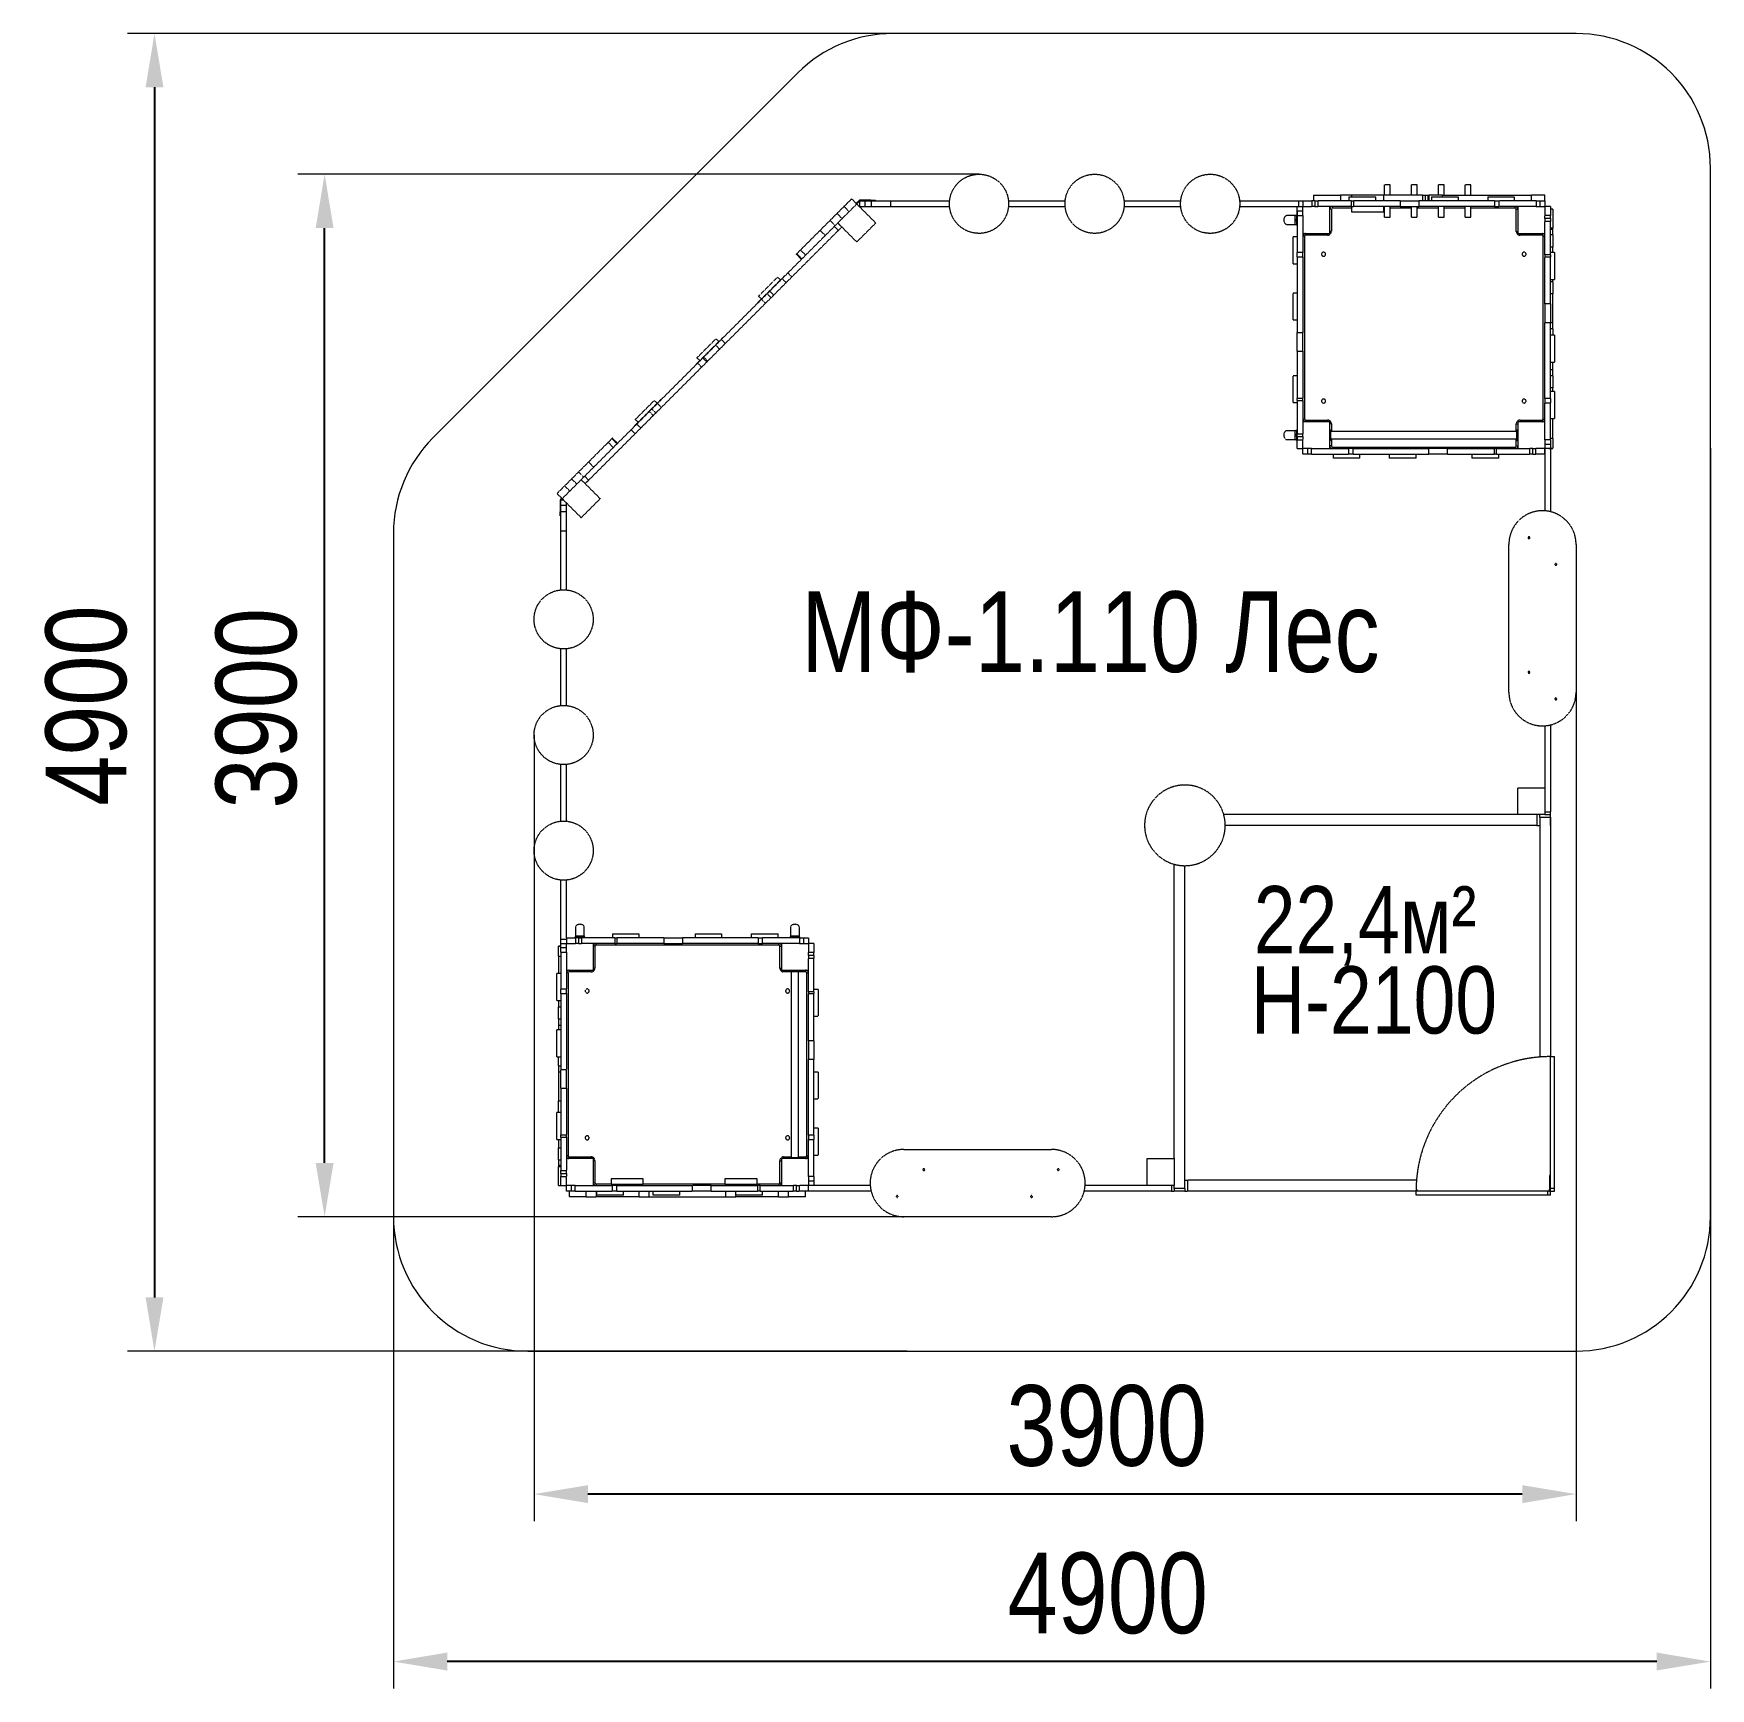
# Model space of a CAD drawing. Header units: millimetres. Extents: x -3341 to 2898, y -3463 to 2691.
import ezdxf

# ---------------------------------------------------------------- set-up
doc = ezdxf.new("R2010")
doc.units = ezdxf.units.MM
doc.linetypes.add('HIDDEN', pattern=[1.905, 1.27, -0.635])
for name, color, linetype in [('DIKOM_АРТИКУЛ', 7, 'Continuous'), ('DIKOM_ЗОНА', 90, 'Continuous'), ('DIKOM_ОБЪЕКТ', 7, 'Continuous'), ('DIKOM_РАЗМЕР_ЗОНА', 7, 'Continuous'), ('DIKOM_РАЗМЕР_ОБЪЕКТА', 7, 'Continuous')]:
    doc.layers.add(name, color=color, linetype=linetype)
doc.styles.add('style1', font='arialbd.ttf', dxfattribs={"width": 0.8})
doc.dimstyles.new('1-50', dxfattribs={"dimtxt": 300, "dimasz": 200, "dimexe": 100, "dimexo": 0, "dimgap": 100, "dimtad": 1, "dimtxsty": 'style1', "dimcen": 200, "dimclrd": 7, "dimclre": 7, "dimclrt": 7, "dimadec": 1, "dimazin": 2, "dimtfac": 1, "dimtmove": 0, "dimatfit": 2, "dimfxl": 0, "dimlwd": 25, "dimlwe": 18, "dimarcsym": 0})

msp = doc.modelspace()

# ---------------------------------------------------------------- texts
at = {"layer": 'DIKOM_АРТИКУЛ', "insert": (-485.11, 616.577), "char_height": 300, "width": 2392.5402, "attachment_point": 1, "style": 'style1'}
msp.add_mtext('{\\fArial|b0|i0|c204|p34;MФ-1.110 Лес}', dxfattribs=at)
at = {"layer": 'DIKOM_РАЗМЕР_ОБЪЕКТА', "char_height": 250, "width": 1481.46375, "attachment_point": 1, "style": 'style1'}
for s, insert in [('{\\fArial|b0|i0|c204|p34;22,4м²}', (1198.43, -479.439)), ('{\\fArial|b0|i0|c204|p34;H-2100}', (1187.552, -777.775))]:
    msp.add_mtext(s, dxfattribs=dict(at, insert=insert))

# ---------------------------------------------------------------- blocks, each defined once
blk = doc.blocks.new('*D0')
at = {"layer": 'Defpoints', "color": 0, "transparency": 16777216}
for p in [(-2258.4, 2167.8), (176.5, 2167.8), (171.4, -1709)]:
    blk.add_point(p, dxfattribs=at)
at = {"layer": 'DIKOM_РАЗМЕР_ОБЪЕКТА', "color": 7, "lineweight": 18, "transparency": 16777216}
for p, q in [((176.5, 2167.8), (-2358.4, 2167.8)), ((171.4, -1709), (-2358.4, -1709))]:
    blk.add_line(p, q, dxfattribs=at)
at = {"layer": 'DIKOM_РАЗМЕР_ОБЪЕКТА', "color": 7, "lineweight": 25, "transparency": 16777216}
blk.add_line((-2258.4, -1509), (-2258.4, 1967.8), dxfattribs=at)
at = {"layer": 'DIKOM_РАЗМЕР_ОБЪЕКТА', "color": 7, "transparency": 16777216}
for points in [[(-2291.7, 1967.8), (-2225.1, 1967.8), (-2258.4, 2167.8)], [(-2291.7, -1509), (-2225.1, -1509), (-2258.4, -1709)]]:
    blk.add_solid(points, dxfattribs=at)
at = {"layer": 'DIKOM_РАЗМЕР_ОБЪЕКТА', "color": 7, "transparency": 16777216, "insert": (-2511.7, 181.6), "char_height": 300, "attachment_point": 5, "rotation": 90, "style": 'style1'}
blk.add_mtext('{\\fArial|b0|i0|c204|p34;3900}', dxfattribs=at)
blk = doc.blocks.new('*D1')
at = {"layer": 'Defpoints', "color": 0, "transparency": 16777216}
for p in [(2397.7, 328.4), (-1479.1, 82.3), (-1479.1, -2740.7)]:
    blk.add_point(p, dxfattribs=at)
at = {"layer": 'DIKOM_РАЗМЕР_ОБЪЕКТА', "color": 7, "lineweight": 18, "transparency": 16777216}
for p, q in [((2397.7, 328.4), (2397.7, -2840.7)), ((-1479.1, 82.3), (-1479.1, -2840.7))]:
    blk.add_line(p, q, dxfattribs=at)
at = {"layer": 'DIKOM_РАЗМЕР_ОБЪЕКТА', "color": 7, "lineweight": 25, "transparency": 16777216}
blk.add_line((2197.7, -2740.7), (-1279.1, -2740.7), dxfattribs=at)
at = {"layer": 'DIKOM_РАЗМЕР_ОБЪЕКТА', "color": 7, "transparency": 16777216}
for points in [[(-1279.1, -2707.4), (-1279.1, -2774.1), (-1479.1, -2740.7)], [(2197.7, -2707.4), (2197.7, -2774.1), (2397.7, -2740.7)]]:
    blk.add_solid(points, dxfattribs=at)
at = {"layer": 'DIKOM_РАЗМЕР_ОБЪЕКТА', "color": 7, "transparency": 16777216, "insert": (651.2, -2487.5), "char_height": 300, "attachment_point": 5, "style": 'style1'}
blk.add_mtext('{\\fArial|b0|i0|c204|p34;3900}', dxfattribs=at)
blk = doc.blocks.new('*D2')
at = {"layer": 'Defpoints', "color": 0, "transparency": 16777216}
for p in [(2897.7, 1148.8), (-2002.3, 617.8), (-2002.3, -3363.4)]:
    blk.add_point(p, dxfattribs=at)
at = {"layer": 'DIKOM_РАЗМЕР_ЗОНА', "color": 7, "lineweight": 18, "transparency": 16777216}
for p, q in [((2897.7, 1148.8), (2897.7, -3463.4)), ((-2002.3, 617.8), (-2002.3, -3463.4))]:
    blk.add_line(p, q, dxfattribs=at)
at = {"layer": 'DIKOM_РАЗМЕР_ЗОНА', "color": 7, "lineweight": 25, "transparency": 16777216}
blk.add_line((2697.7, -3363.4), (-1802.3, -3363.4), dxfattribs=at)
at = {"layer": 'DIKOM_РАЗМЕР_ЗОНА', "color": 7, "transparency": 16777216}
for points in [[(-1802.3, -3330), (-1802.3, -3396.7), (-2002.3, -3363.4)], [(2697.7, -3330), (2697.7, -3396.7), (2897.7, -3363.4)]]:
    blk.add_solid(points, dxfattribs=at)
at = {"layer": 'DIKOM_РАЗМЕР_ЗОНА', "color": 7, "transparency": 16777216, "insert": (655.1, -3110.2), "char_height": 300, "attachment_point": 5, "style": 'style1'}
blk.add_mtext('{\\fArial|b0|i0|c204|p34;4900}', dxfattribs=at)
blk = doc.blocks.new('*D3')
at = {"layer": 'Defpoints', "color": 0, "transparency": 16777216}
for p in [(271.9, 2691), (-2891.4, -2209), (-91, -2209)]:
    blk.add_point(p, dxfattribs=at)
at = {"layer": 'DIKOM_РАЗМЕР_ЗОНА', "color": 7, "lineweight": 18, "transparency": 16777216}
for p, q in [((271.9, 2691), (-2991.4, 2691)), ((-91, -2209), (-2991.4, -2209))]:
    blk.add_line(p, q, dxfattribs=at)
at = {"layer": 'DIKOM_РАЗМЕР_ЗОНА', "color": 7, "lineweight": 25, "transparency": 16777216}
blk.add_line((-2891.4, 2491), (-2891.4, -2009), dxfattribs=at)
at = {"layer": 'DIKOM_РАЗМЕР_ЗОНА', "color": 7, "transparency": 16777216}
for points in [[(-2924.7, 2491), (-2858, 2491), (-2891.4, 2691)], [(-2924.7, -2009), (-2858, -2009), (-2891.4, -2209)]]:
    blk.add_solid(points, dxfattribs=at)
at = {"layer": 'DIKOM_РАЗМЕР_ЗОНА', "color": 7, "transparency": 16777216, "insert": (-3144.6, 191.6), "char_height": 300, "attachment_point": 5, "rotation": 90, "style": 'style1'}
blk.add_mtext('{\\fArial|b0|i0|c204|p34;4900}', dxfattribs=at)

# ---------------------------------------------------------------- dimensions: what is measured, and where the dimension line sits
at = {"layer": 'DIKOM_РАЗМЕР_ЗОНА'}
for base, p1, p2, angle, picture, middle in [((-2891.38, -2209.043), (271.917, 2690.957), (-91.01, -2209.043), 270, '*D3', (-2891.38, 191.618)), ((-2002.252, -3363.362), (2897.748, 1148.822), (-2002.252, 617.782), 180, '*D2', (655.072, -3363.362))]:
    dim = msp.add_linear_dim(base=base, p1=p1, p2=p2, angle=angle, text='{\\fArial|b0|i0|c204|p34;<>}', dimstyle='1-50', dxfattribs=at)
    dim.commit()
    dim.dimension.update_dxf_attribs({"geometry": picture, "text_midpoint": middle, "dimtype": 160})
at = {"layer": 'DIKOM_РАЗМЕР_ОБЪЕКТА'}
for base, p1, p2, angle, picture, middle in [((-2258.399, 2167.845), (171.36, -1709.043), (176.506, 2167.845), 270, '*D0', (-2258.399, 181.576)), ((-1479.14, -2740.75), (2397.748, 328.364), (-1479.14, 82.345), 180, '*D1', (651.248, -2740.75))]:
    dim = msp.add_linear_dim(base=base, p1=p1, p2=p2, angle=angle, text='{\\fArial|b0|i0|c204|p34;3900}', dimstyle='1-50', dxfattribs=at)
    dim.commit()
    dim.dimension.update_dxf_attribs({"geometry": picture, "text_midpoint": middle, "dimtype": 160})

# ---------------------------------------------------------------- linework, layer by layer
at = {"layer": 'DIKOM_ЗОНА', "color": 3, "lineweight": 15}
msp.add_lwpolyline([(-498.339, 2544.51), (-1855.805, 1187.045, 0.19891237), (-2002.252, 833.491), (-2002.252, -1709.043, 0.41421356), (-1502.252, -2209.043), (2397.748, -2209.043, 0.41421356), (2897.748, -1709.043), (2897.748, 2190.957, 0.41421356), (2397.748, 2690.957), (-144.786, 2690.957, 0.19891237)], format="xyb", close=True, dxfattribs=at)
at = {"layer": 'DIKOM_ОБЪЕКТ', "color": 7, "linetype": 'HIDDEN', "lineweight": 15}
for p, q in [((1706.36, 2128.345), (1685.36, 2128.345)), ((1685.36, 2089.345), (1685.36, 2128.345)), ((1706.36, 2089.345), (1706.36, 2128.345)), ((1806.36, 2128.345), (1785.36, 2128.345)), ((1785.36, 2089.345), (1785.36, 2128.345)), ((1806.36, 2089.345), (1806.36, 2128.345)), ((1906.36, 2128.345), (1885.36, 2128.345)), ((1885.36, 2089.345), (1885.36, 2128.345)), ((1906.36, 2089.345), (1906.36, 2128.345)), ((2006.36, 2128.345), (1985.36, 2128.345)), ((1985.36, 2089.345), (1985.36, 2128.345)), ((2006.36, 2089.345), (2006.36, 2128.345)), ((-297.611, 2076.316), (-278.519, 2057.224)), ((-270.105, 2069.881), (-280.64, 2059.345)), ((-278.519, 2057.224), (-268.64, 2067.103)), ((-268.64, 2068.345), (-268.64, 2047.345)), ((-268.64, 2068.345), (-248.64, 2068.345)), ((-226.64, 2071.345), (-266.569, 2071.345)), ((-248.64, 2068.345), (-248.64, 2047.345)), ((-248.64, 2068.345), (-224.898, 2068.345)), ((-226.64, 2068.345), (-226.64, 2071.345)), ((-226.64, 2071.345), (-208.64, 2071.345)), ((-224.898, 2068.345), (-224.898, 2047.345)), ((-224.898, 2068.345), (-152.565, 2068.345)), ((-208.64, 2068.345), (-208.64, 2071.345)), ((-152.565, 2068.345), (-152.565, 2047.345)), ((-152.565, 2068.345), (66.862, 2068.345)), ((285.858, 2068.345), (496.862, 2068.345)), ((715.857, 2068.345), (926.862, 2068.345)), ((1145.858, 2068.345), (1365.284, 2068.345)), ((1365.284, 2068.345), (1365.284, 2047.345)), ((1365.284, 2068.345), (1381.36, 2068.345)), ((1381.36, 2068.345), (1381.36, 2047.345)), ((1381.36, 2068.345), (1414.683, 2068.345)), ((1414.683, 2068.345), (1414.683, 2047.345)), ((1425.965, 2068.345), (1414.683, 2068.345)), ((1421.36, 2089.345), (1421.36, 2068.345)), ((1421.36, 2089.345), (1521.36, 2089.345)), ((1425.965, 2068.345), (1425.965, 2047.345)), ((1425.965, 2068.345), (1436.915, 2068.345)), ((1436.915, 2068.345), (1436.915, 2047.345)), ((1560.848, 2068.345), (1436.915, 2068.345)), ((1521.36, 2089.345), (1521.36, 2068.345)), ((1562.558, 2089.345), (1521.36, 2089.345)), ((1552.441, 2083.345), (1552.441, 2068.345)), ((1552.441, 2083.345), (1652.441, 2083.345)), ((1560.848, 2068.345), (1560.848, 2047.345)), ((1560.848, 2068.345), (1569.017, 2068.345)), ((1562.558, 2089.345), (1562.558, 2083.345)), ((1682.558, 2089.345), (1562.558, 2089.345)), ((1569.017, 2068.345), (1569.017, 2047.345)), ((1743.288, 2068.345), (1569.017, 2068.345)), ((1652.441, 2068.345), (1652.441, 2083.345)), ((1682.558, 2068.345), (1682.558, 2089.345)), ((1826.36, 2089.345), (1682.558, 2089.345)), ((1743.288, 2068.345), (1743.288, 2047.345)), ((1743.288, 2068.345), (1812.976, 2068.345)), ((1812.976, 2068.345), (1812.976, 2047.345)), ((2094.469, 2068.345), (1812.976, 2068.345)), ((1826.36, 2089.345), (1826.36, 2068.345)), ((1826.36, 2089.345), (1836.36, 2089.345)), ((1836.36, 2089.345), (1836.36, 2068.345)), ((1836.36, 2089.345), (1836.36, 2068.345)), ((1836.36, 2089.345), (1846.36, 2089.345)), ((1846.36, 2089.345), (1846.36, 2068.345)), ((1846.36, 2089.345), (1851.36, 2089.345)), ((1851.36, 2068.345), (1851.36, 2089.345)), ((1901.36, 2089.345), (1851.36, 2089.345)), ((1859.977, 2083.345), (1859.977, 2068.345)), ((1859.977, 2083.345), (1959.978, 2083.345)), ((1901.36, 2089.345), (2231.36, 2089.345)), ((1901.36, 2083.345), (1901.36, 2089.345)), ((1959.978, 2068.345), (1959.978, 2083.345)), ((2069.072, 2083.345), (2069.072, 2068.345)), ((2069.072, 2083.345), (2169.072, 2083.345)), ((2094.469, 2068.345), (2094.469, 2047.345)), ((2094.469, 2068.345), (2111.066, 2068.345)), ((2111.066, 2047.345), (2111.066, 2068.345)), ((2248.8, 2068.345), (2111.066, 2068.345)), ((2169.072, 2068.345), (2169.072, 2083.345)), ((2231.36, 2068.345), (2231.36, 2089.345)), ((2281.36, 2089.345), (2231.36, 2089.345)), ((2248.8, 2068.345), (2248.8, 2047.345)), ((2248.8, 2068.345), (2264.396, 2068.345)), ((2264.396, 2047.345), (2264.396, 2068.345)), ((2264.396, 2068.345), (2281.36, 2068.345)), ((2281.36, 2068.345), (2281.36, 2089.345)), ((2281.36, 2068.345), (2281.36, 2047.345)), ((-325.895, 2048.032), (-351.985, 2021.942)), ((-351.985, 2021.942), (-332.893, 2002.85)), ((-349.23, 1986.513), (-278.519, 2057.224)), ((-325.895, 2048.032), (-306.803, 2028.94)), ((-278.519, 2057.224), (-207.808, 1986.513)), ((-268.64, 2047.345), (-248.64, 2047.345)), ((-248.64, 2047.345), (-224.898, 2047.345)), ((-224.898, 2047.345), (-152.565, 2047.345)), ((-152.565, 2047.345), (66.862, 2047.345)), ((285.858, 2047.345), (496.862, 2047.345)), ((715.857, 2047.345), (926.862, 2047.345)), ((1145.858, 2047.345), (1360.36, 2047.345)), ((1353.636, 2013.845), (1321.36, 2013.845)), ((1360.36, 2017.132), (1358.388, 2015.508)), ((1360.36, 2047.345), (1381.36, 2047.345)), ((1360.36, 2030.382), (1360.36, 2047.345)), ((1381.36, 2030.382), (1360.36, 2030.382)), ((1360.36, 2014.785), (1360.36, 2030.382)), ((1360.36, 2027.487), (1360.36, 1968.448)), ((1360.36, 2014.785), (1381.36, 2014.785)), ((1360.36, 2014.785), (1360.36, 1877.052)), ((1383.516, 2047.345), (1381.36, 2047.345)), ((1381.36, 2047.345), (1381.36, 2047.086)), ((1381.36, 2030.382), (1381.36, 2047.086)), ((1381.36, 2014.785), (1381.36, 2030.382)), ((1381.36, 2014.785), (1381.36, 1877.052)), ((1383.516, 2047.345), (1414.683, 2047.345)), ((1425.965, 2047.345), (1414.683, 2047.345)), ((1425.965, 2047.345), (1436.915, 2047.345)), ((1560.848, 2047.345), (1436.915, 2047.345)), ((1481.36, 1947.345), (1481.36, 2047.345)), ((1487.36, 2037.345), (1481.36, 2037.345)), ((1487.36, 2037.345), (1487.36, 1955.345)), ((1491.36, 2047.345), (1491.36, 2041.345)), ((1562.558, 2041.345), (1491.36, 2041.345)), ((1560.848, 2047.345), (1569.017, 2047.345)), ((1562.558, 2047.345), (1562.558, 2026.345)), ((1608.321, 2026.345), (1562.558, 2026.345)), ((1743.288, 2047.345), (1569.017, 2047.345)), ((1682.558, 2026.345), (1608.321, 2026.345)), ((1682.558, 2026.345), (1682.558, 2047.345)), ((1685.36, 2041.345), (1682.558, 2041.345)), ((1685.36, 2008.345), (1685.36, 2047.345)), ((1685.36, 2008.345), (1706.36, 2008.345)), ((1706.36, 2008.345), (1706.36, 2047.345)), ((1785.36, 2041.345), (1706.36, 2041.345)), ((1743.288, 2047.345), (1812.976, 2047.345)), ((1785.36, 2008.345), (1785.36, 2047.345)), ((1785.36, 2008.345), (1806.36, 2008.345)), ((1806.36, 2008.345), (1806.36, 2047.345)), ((1885.36, 2041.345), (1806.36, 2041.345)), ((2094.469, 2047.345), (1812.976, 2047.345)), ((1885.36, 2008.345), (1885.36, 2047.345)), ((1885.36, 2008.345), (1906.36, 2008.345)), ((1906.36, 2008.345), (1906.36, 2047.345)), ((1985.36, 2041.345), (1906.36, 2041.345)), ((1985.36, 2008.345), (1985.36, 2047.345)), ((1985.36, 2008.345), (2006.36, 2008.345)), ((2006.36, 2008.345), (2006.36, 2047.345)), ((2171.36, 2041.345), (2006.36, 2041.345)), ((2094.469, 2047.345), (2111.066, 2047.345)), ((2248.8, 2047.345), (2111.066, 2047.345)), ((2171.36, 2041.345), (2171.36, 2047.345)), ((2175.36, 1955.345), (2175.36, 2037.345)), ((2175.36, 2037.345), (2181.36, 2037.345)), ((2181.36, 2047.345), (2181.36, 1947.345)), ((2248.8, 2047.345), (2264.396, 2047.345)), ((2264.396, 2047.345), (2281.1, 2047.345)), ((2281.36, 2047.345), (2281.1, 2047.345)), ((2281.36, 2045.189), (2281.36, 2047.345)), ((2302.36, 2047.345), (2281.36, 2047.345)), ((2281.36, 2045.189), (2281.36, 2014.022)), ((2302.36, 2014.022), (2281.36, 2014.022)), ((2281.36, 2002.74), (2281.36, 2014.022)), ((2302.36, 2002.74), (2281.36, 2002.74)), ((2281.36, 2002.74), (2281.36, 1991.79)), ((2302.36, 2047.345), (2302.36, 2014.022)), ((2311.36, 2037.345), (2302.36, 2037.345)), ((2302.36, 2002.74), (2302.36, 2014.022)), ((2302.36, 2002.74), (2302.36, 1991.79)), ((2311.36, 2037.345), (2311.36, 1967.345)), ((-377.917, 1996.01), (-414.929, 1958.997)), ((-414.929, 1958.997), (-395.837, 1939.906)), ((-398.156, 1937.587), (-395.837, 1939.906)), ((-358.825, 1976.918), (-395.837, 1939.906)), ((-377.917, 1996.01), (-358.825, 1976.918)), ((-362.145, 1973.597), (-347.296, 1958.748)), ((-349.306, 1986.436), (-334.457, 1971.587)), ((-278.519, 1915.803), (-349.23, 1986.513)), ((-207.808, 1986.513), (-278.519, 1915.803)), ((1321.36, 1980.845), (1353.63, 1980.845)), ((1360.36, 1935.058), (1345.36, 1935.058)), ((1345.36, 1835.058), (1345.36, 1935.058)), ((1358.364, 1979.194), (1360.36, 1977.548)), ((1381.36, 1947.345), (1481.36, 1947.345)), ((1387.36, 1937.345), (1381.36, 1937.345)), ((1387.36, 1937.345), (1387.36, 1257.345)), ((1391.36, 1941.345), (1391.36, 1947.345)), ((1473.36, 1941.345), (1391.36, 1941.345)), ((1473.36, 1941.345), (1473.36, 1947.345)), ((1487.36, 1955.345), (1481.36, 1955.345)), ((2175.36, 1955.345), (2181.36, 1955.345)), ((2181.36, 1947.345), (2281.36, 1947.345)), ((2189.36, 1941.345), (2189.36, 1947.345)), ((2271.36, 1941.345), (2189.36, 1941.345)), ((2271.36, 1941.345), (2271.36, 1947.345)), ((2275.36, 1257.345), (2275.36, 1937.345)), ((2275.36, 1937.345), (2281.36, 1937.345)), ((2302.36, 1991.79), (2281.36, 1991.79)), ((2281.36, 1867.857), (2281.36, 1991.79)), ((2302.36, 1867.857), (2302.36, 1991.79)), ((2311.36, 1967.345), (2302.36, 1967.345)), ((2311.36, 1962.157), (2302.36, 1962.157)), ((2311.36, 1942.157), (2302.36, 1942.157)), ((2311.36, 1962.157), (2311.36, 1967.345)), ((2311.36, 1942.157), (2311.36, 1962.157)), ((2311.36, 1942.157), (2311.36, 1897.159)), ((-501.76, 1872.167), (-487.889, 1886.038)), ((-501.76, 1872.167), (-482.668, 1853.075)), ((-487.889, 1886.038), (-468.797, 1866.946)), ((1381.36, 1877.052), (1360.36, 1877.052)), ((1360.36, 1860.455), (1360.36, 1877.052)), ((1381.36, 1860.455), (1381.36, 1877.052)), ((2311.36, 1897.159), (2302.36, 1897.159)), ((2317.36, 1876.264), (2302.36, 1876.264)), ((2311.36, 1876.264), (2311.36, 1897.159)), ((2317.36, 1876.264), (2317.36, 1776.264)), ((-503.393, 1870.534), (-484.301, 1851.442)), ((1345.36, 1835.058), (1360.36, 1835.058)), ((1360.36, 1860.455), (1381.36, 1860.455)), ((1360.36, 1860.455), (1360.36, 1578.962)), ((1381.36, 1860.455), (1381.36, 1578.962)), ((2302.36, 1867.857), (2281.36, 1867.857)), ((2281.36, 1867.857), (2281.36, 1859.688)), ((2302.36, 1859.688), (2281.36, 1859.688)), ((2281.36, 1685.417), (2281.36, 1859.688)), ((2302.36, 1867.857), (2302.36, 1859.688)), ((2302.36, 1685.417), (2302.36, 1859.688)), ((-586.975, 1750.182), (-588.333, 1748.824)), ((-588.333, 1748.824), (-587.626, 1748.116)), ((-586.975, 1750.182), (-586.268, 1749.475)), ((-562.523, 1774.634), (-573.13, 1785.24)), ((-557.506, 1779.651), (-556.799, 1778.944)), ((-556.109, 1779.634), (-541.26, 1764.785)), ((-546.899, 1788.843), (-547.606, 1789.551)), ((-534.92, 1800.823), (-520.071, 1785.973)), ((2302.36, 1776.264), (2317.36, 1776.264)), ((2311.36, 1767.558), (2302.36, 1767.558)), ((2311.36, 1767.54), (2302.36, 1767.54)), ((2311.36, 1767.558), (2311.36, 1776.264)), ((2311.36, 1767.54), (2311.36, 1767.558)), ((2311.36, 1767.54), (2311.36, 1722.54)), ((-648.054, 1689.103), (-647.347, 1688.396)), ((-643.841, 1714.53), (-633.234, 1703.923)), ((-639.022, 1698.135), (-638.315, 1697.428)), ((-632.831, 1702.912), (-617.982, 1688.062)), ((-612.262, 1723.481), (-597.412, 1708.632)), ((-607.369, 1729.788), (-606.662, 1729.08)), ((-602.534, 1733.208), (-587.685, 1718.359)), ((1360.36, 1725.963), (1345.36, 1725.963)), ((1345.36, 1625.963), (1345.36, 1725.963)), ((2302.36, 1685.417), (2281.36, 1685.417)), ((2281.36, 1685.417), (2281.36, 1615.729)), ((2311.36, 1722.54), (2302.36, 1722.54)), ((2302.36, 1685.417), (2302.36, 1615.729)), ((2311.36, 1615.473), (2311.36, 1722.54)), ((1345.36, 1625.963), (1360.36, 1625.963)), ((-776.254, 1559.488), (-776.961, 1560.196)), ((1360.36, 1578.962), (1381.36, 1578.962)), ((1360.36, 1509.273), (1360.36, 1578.962)), ((1381.36, 1509.273), (1381.36, 1578.962)), ((2302.36, 1615.729), (2281.36, 1615.729)), ((2281.36, 1334.236), (2281.36, 1615.729)), ((2302.36, 1334.236), (2302.36, 1615.729)), ((2311.36, 1615.473), (2302.36, 1615.473)), ((2311.36, 1592.973), (2302.36, 1592.973)), ((2317.36, 1568.728), (2302.36, 1568.728)), ((2311.36, 1592.973), (2311.36, 1615.473)), ((2311.36, 1592.973), (2311.36, 1568.728)), ((2317.36, 1568.728), (2317.36, 1468.728)), ((-836.725, 1500.433), (-836.017, 1499.725)), ((-816.33, 1520.827), (-817.688, 1519.469)), ((-817.688, 1519.469), (-816.981, 1518.761)), ((-816.33, 1520.827), (-815.623, 1520.12)), ((-803.63, 1532.112), (-788.781, 1517.263)), ((-791.878, 1545.279), (-802.485, 1555.885)), ((-786.861, 1550.296), (-786.154, 1549.589)), ((-782.522, 1553.221), (-767.673, 1538.371)), ((1360.36, 1509.273), (1381.36, 1509.273)), ((1360.36, 1509.273), (1360.36, 1335.002)), ((1381.36, 1509.273), (1381.36, 1335.002)), ((-877.409, 1459.748), (-876.702, 1459.041)), ((-873.196, 1485.175), (-862.589, 1474.568)), ((-870.671, 1465.072), (-855.822, 1450.222)), ((-868.377, 1468.78), (-867.67, 1468.073)), ((-851.188, 1484.555), (-836.339, 1469.706)), ((-848.339, 1487.404), (-833.49, 1472.555)), ((2302.36, 1468.728), (2317.36, 1468.728)), ((2311.36, 1440.852), (2302.36, 1440.852)), ((2311.36, 1440.852), (2311.36, 1468.728)), ((2311.36, 1418.352), (2311.36, 1440.852)), ((1360.36, 1418.426), (1345.36, 1418.426)), ((1345.36, 1318.426), (1345.36, 1418.426)), ((2311.36, 1418.352), (2302.36, 1418.352)), ((2311.36, 1373.384), (2302.36, 1373.384)), ((2311.36, 1418.352), (2311.36, 1373.384)), ((2311.36, 1359.633), (2311.36, 1373.384)), ((-1021.233, 1315.924), (-1031.84, 1326.53)), ((-1020.222, 1315.521), (-1005.373, 1300.672)), ((-1016.216, 1320.941), (-1015.509, 1320.234)), ((-1005.609, 1330.133), (-1006.316, 1330.841)), ((1345.36, 1318.426), (1360.36, 1318.426)), ((1360.36, 1335.002), (1381.36, 1335.002)), ((1360.36, 1326.833), (1360.36, 1335.002)), ((1360.36, 1326.833), (1381.36, 1326.833)), ((1360.36, 1326.833), (1360.36, 1202.9)), ((1381.36, 1326.833), (1381.36, 1335.002)), ((1381.36, 1326.833), (1381.36, 1202.9)), ((2302.36, 1334.236), (2281.36, 1334.236)), ((2281.36, 1334.236), (2281.36, 1317.639)), ((2281.36, 1317.639), (2302.36, 1317.639)), ((2281.36, 1179.906), (2281.36, 1317.639)), ((2317.36, 1359.633), (2302.36, 1359.633)), ((2302.36, 1334.236), (2302.36, 1317.639)), ((2302.36, 1179.906), (2302.36, 1317.639)), ((2317.36, 1359.633), (2317.36, 1259.633)), ((-1102.551, 1255.82), (-1091.944, 1245.213)), ((-1066.079, 1271.078), (-1065.372, 1270.37)), ((-1050.519, 1285.224), (-1035.67, 1270.375)), ((-1045.685, 1291.472), (-1047.043, 1290.114)), ((-1047.043, 1290.114), (-1046.336, 1289.407)), ((-1045.685, 1291.472), (-1044.978, 1290.765)), ((-1040.792, 1294.951), (-1025.942, 1280.102)), ((1387.36, 1257.345), (1381.36, 1257.345)), ((1391.36, 1253.345), (1473.36, 1253.345)), ((1391.36, 1253.345), (1391.36, 1247.345)), ((1473.36, 1253.345), (1473.36, 1247.345)), ((2189.36, 1253.345), (2271.36, 1253.345)), ((2189.36, 1253.345), (2189.36, 1247.345)), ((2271.36, 1253.345), (2271.36, 1247.345)), ((2275.36, 1257.345), (2281.36, 1257.345)), ((2302.36, 1259.633), (2317.36, 1259.633)), ((2311.36, 1184.615), (2311.36, 1259.633)), ((-1168.752, 1166.991), (-1187.844, 1186.083)), ((-1118.133, 1217.61), (-1103.284, 1202.761)), ((-1106.764, 1230.393), (-1106.057, 1229.686)), ((-1097.732, 1239.425), (-1097.025, 1238.718)), ((-1096.944, 1238.799), (-1082.095, 1223.949)), ((1353.636, 1213.845), (1321.36, 1213.845)), ((1360.36, 1217.132), (1358.388, 1215.508)), ((1360.36, 1202.9), (1381.36, 1202.9)), ((1360.36, 1191.951), (1360.36, 1202.9)), ((1360.36, 1191.951), (1381.36, 1191.951)), ((1360.36, 1191.951), (1360.36, 1180.669)), ((1481.36, 1247.345), (1381.36, 1247.345)), ((1381.36, 1191.951), (1381.36, 1202.9)), ((1381.36, 1191.951), (1381.36, 1180.669)), ((1481.36, 1147.345), (1481.36, 1247.345)), ((1487.36, 1239.345), (1481.36, 1239.345)), ((1481.36, 1217.345), (1485.36, 1217.345)), ((1485.36, 1177.345), (1485.36, 1217.345)), ((2177.36, 1210.845), (1485.36, 1210.845)), ((1487.36, 1239.345), (1487.36, 1210.845)), ((2175.36, 1239.345), (2181.36, 1239.345)), ((2175.36, 1210.845), (2175.36, 1239.345)), ((2177.36, 1177.345), (2177.36, 1217.345)), ((2177.36, 1217.345), (2181.36, 1217.345)), ((2281.36, 1247.345), (2181.36, 1247.345)), ((2181.36, 1247.345), (2181.36, 1147.345)), ((-1189.477, 1184.449), (-1203.348, 1170.578)), ((-1184.256, 1151.486), (-1203.348, 1170.578)), ((-1170.385, 1165.357), (-1189.477, 1184.449)), ((1321.36, 1180.845), (1353.63, 1180.845)), ((1358.364, 1179.194), (1360.36, 1177.548)), ((1360.36, 1180.669), (1381.36, 1180.669)), ((1360.36, 1147.345), (1360.36, 1180.669)), ((1360.36, 1147.345), (1381.36, 1147.345)), ((1381.36, 1149.502), (1381.36, 1180.669)), ((1381.36, 1149.502), (1381.36, 1147.345)), ((1381.36, 1147.345), (1381.619, 1147.345)), ((1381.36, 1126.345), (1381.36, 1147.345)), ((1398.324, 1126.345), (1381.36, 1126.345)), ((1398.324, 1147.345), (1381.619, 1147.345)), ((1398.324, 1147.345), (1398.324, 1126.345)), ((1413.92, 1147.345), (1398.324, 1147.345)), ((1413.92, 1126.345), (1398.324, 1126.345)), ((1413.92, 1126.345), (1413.92, 1147.345)), ((1413.92, 1147.345), (1551.653, 1147.345)), ((1413.92, 1126.345), (1551.653, 1126.345)), ((1481.36, 1177.345), (1485.36, 1177.345)), ((1487.36, 1157.345), (1481.36, 1157.345)), ((1485.36, 1183.845), (2177.36, 1183.845)), ((1487.36, 1183.845), (1487.36, 1157.345)), ((1491.36, 1153.345), (2171.36, 1153.345)), ((1491.36, 1153.345), (1491.36, 1147.345)), ((1493.648, 1126.345), (1493.648, 1111.345)), ((1551.653, 1147.345), (1551.653, 1126.345)), ((1568.251, 1147.345), (1551.653, 1147.345)), ((1568.251, 1126.345), (1551.653, 1126.345)), ((1568.251, 1126.345), (1568.251, 1147.345)), ((1568.251, 1147.345), (1849.743, 1147.345)), ((1568.251, 1126.345), (1849.743, 1126.345)), ((1593.647, 1111.345), (1593.647, 1126.345)), ((1702.742, 1126.345), (1702.742, 1111.345)), ((1802.742, 1111.345), (1802.742, 1126.345)), ((1849.743, 1126.345), (1849.743, 1147.345)), ((1919.432, 1147.345), (1849.743, 1147.345)), ((1919.432, 1126.345), (1849.743, 1126.345)), ((1919.432, 1126.345), (1919.432, 1147.345)), ((1919.432, 1147.345), (2093.703, 1147.345)), ((1919.432, 1126.345), (2093.703, 1126.345)), ((2010.279, 1126.345), (2010.279, 1111.345)), ((2093.703, 1126.345), (2093.703, 1147.345)), ((2101.871, 1147.345), (2093.703, 1147.345)), ((2101.871, 1126.345), (2093.703, 1126.345)), ((2101.871, 1126.345), (2101.871, 1147.345)), ((2101.871, 1147.345), (2225.805, 1147.345)), ((2101.871, 1126.345), (2225.805, 1126.345)), ((2110.279, 1111.345), (2110.279, 1126.345)), ((2171.36, 1153.345), (2171.36, 1147.345)), ((2175.36, 1157.345), (2175.36, 1183.845)), ((2175.36, 1157.345), (2181.36, 1157.345)), ((2177.36, 1177.345), (2181.36, 1177.345)), ((2225.805, 1126.345), (2225.805, 1147.345)), ((2236.754, 1147.345), (2225.805, 1147.345)), ((2236.754, 1126.345), (2225.805, 1126.345)), ((2236.754, 1126.345), (2236.754, 1147.345)), ((2236.754, 1147.345), (2248.037, 1147.345)), ((2236.754, 1126.345), (2248.037, 1126.345)), ((2248.037, 1126.345), (2248.037, 1147.345)), ((2279.204, 1147.345), (2248.037, 1147.345)), ((2281.36, 1126.345), (2248.037, 1126.345)), ((2279.204, 1147.345), (2281.36, 1147.345)), ((2302.36, 1179.906), (2281.36, 1179.906)), ((2281.36, 1179.906), (2281.36, 1164.309)), ((2281.36, 1164.309), (2302.36, 1164.309)), ((2281.36, 1164.309), (2281.36, 1147.605)), ((2281.36, 1147.345), (2281.36, 1147.605)), ((2302.36, 1147.345), (2281.36, 1147.345)), ((2281.36, 1126.345), (2281.36, 1147.345)), ((2281.36, 1147.345), (2281.36, 916.048)), ((2296.36, 1147.345), (2296.36, 1147.344)), ((2296.36, 1147.344), (2311.36, 1147.344)), ((2311.36, 1184.615), (2302.36, 1184.615)), ((2302.36, 1179.906), (2302.36, 1164.309)), ((2302.36, 1164.309), (2302.36, 1147.345)), ((2311.36, 1147.345), (2302.36, 1147.345)), ((2302.36, 1147.344), (2302.36, 912.787)), ((2311.36, 1184.615), (2311.36, 1147.345)), ((2311.36, 1147.345), (2311.36, 1147.344)), ((-1313.32, 1060.607), (-1276.308, 1097.619)), ((-1294.228, 1041.515), (-1257.216, 1078.527)), ((-1257.216, 1078.527), (-1276.308, 1097.619)), ((-1254.897, 1080.845), (-1257.216, 1078.527)), ((1593.647, 1111.345), (1493.648, 1111.345)), ((1802.742, 1111.345), (1702.742, 1111.345)), ((2110.279, 1111.345), (2010.279, 1111.345)), ((-1374.534, 961.208), (-1303.824, 1031.919)), ((-1365.342, 1008.585), (-1339.252, 1034.674)), ((-1346.25, 989.493), (-1365.342, 1008.585)), ((-1320.161, 1015.582), (-1339.252, 1034.674)), ((-1294.228, 1041.515), (-1313.32, 1060.607)), ((-1303.824, 1031.919), (-1233.113, 961.208)), ((-1303.747, 1031.996), (-1288.898, 1017.147)), ((-1290.908, 1044.835), (-1276.059, 1029.986)), ((-1374.534, 961.208), (-1393.626, 980.3)), ((-1382.64, 955.274), (-1382.64, 915.345)), ((-1376.656, 963.33), (-1381.176, 958.81)), ((-1379.64, 957.345), (-1370.671, 957.345)), ((-1379.64, 937.345), (-1379.64, 957.345)), ((-1379.64, 937.345), (-1358.64, 937.345)), ((-1379.64, 913.603), (-1379.64, 937.345)), ((-1378.397, 957.345), (-1374.534, 961.208)), ((-1303.824, 890.498), (-1374.534, 961.208)), ((-1358.64, 937.345), (-1358.64, 945.314)), ((-1358.64, 913.603), (-1358.64, 937.345)), ((-1233.113, 961.208), (-1303.824, 890.498)), ((-1382.64, 915.345), (-1379.64, 915.345)), ((-1382.64, 897.345), (-1382.64, 915.345)), ((-1382.64, 897.345), (-1379.64, 897.345)), ((-1379.64, 913.603), (-1358.64, 913.603)), ((-1379.64, 841.27), (-1379.64, 913.603)), ((-1358.64, 841.27), (-1358.64, 913.603)), ((-1379.64, 841.27), (-1358.64, 841.27)), ((-1379.64, 621.843), (-1379.64, 841.27)), ((-1358.64, 621.843), (-1358.64, 841.27)), ((2147.748, 241.345), (2147.748, 791.345)), ((2397.748, 791.345), (2397.748, 241.345)), ((-1379.64, 191.843), (-1379.64, 402.848)), ((-1358.64, 191.843), (-1358.64, 402.848)), ((2281.36, 116.642), (2281.36, -113.655)), ((2302.36, 119.903), (2302.36, -203.655)), ((-1379.64, -238.157), (-1379.64, -27.152)), ((-1358.64, -238.157), (-1358.64, -27.152)), ((2181.36, -113.655), (2281.36, -113.655)), ((2181.36, -213.655), (2181.36, -113.655)), ((2281.36, -113.655), (2281.36, -213.655)), ((2181.36, -213.655), (1086.928, -213.655)), ((2281.36, -213.655), (2181.36, -213.655)), ((2251.942, -213.655), (2251.942, -253.655)), ((2262.36, -213.655), (2262.36, -213.661)), ((2262.36, -223.655), (2262.36, -213.661)), ((2262.36, -223.655), (2302.36, -223.655)), ((2262.36, -223.655), (2262.36, -1115.257)), ((2281.36, -203.655), (2302.36, -203.655)), ((2281.36, -213.655), (2302.36, -213.655)), ((2281.36, -213.655), (2302.36, -213.655)), ((2302.36, -213.655), (2302.36, -203.655)), ((2302.36, -213.655), (2302.366, -213.655)), ((2302.36, -223.655), (2302.36, -213.655)), ((2302.36, -223.655), (2302.36, -1113.655)), ((2302.366, -253.655), (2302.366, -213.655)), ((2251.942, -253.655), (1092.36, -253.655)), ((2251.942, -253.655), (2262.36, -253.655)), ((2302.36, -253.655), (2302.366, -253.655)), ((902.36, -1492.655), (902.36, -398.223)), ((942.36, -1603.655), (942.36, -403.655)), ((-1379.64, -676.579), (-1379.64, -457.152)), ((-1358.64, -671.655), (-1358.64, -457.152)), ((-1379.64, -676.579), (-1358.64, -676.579)), ((-1379.64, -692.655), (-1379.64, -676.579)), ((-1358.64, -671.655), (-1358.64, -692.655)), ((-1358.64, -671.655), (-1325.317, -671.655)), ((-1326.789, -669.666), (-1328.427, -671.655)), ((-1325.317, -671.655), (-1325.317, -692.655)), ((-1267.109, -671.655), (-1325.317, -671.655)), ((-1325.14, -632.655), (-1325.14, -664.933)), ((-1314.035, -671.655), (-1314.035, -692.655)), ((-1314.035, -671.655), (-1303.085, -671.655)), ((-1303.085, -671.655), (-1303.085, -692.655)), ((-1179.152, -671.655), (-1303.085, -671.655)), ((-1292.14, -664.923), (-1292.14, -632.655)), ((-1288.843, -671.655), (-1290.466, -669.687)), ((-1187.559, -656.655), (-1187.559, -671.655)), ((-1187.559, -656.655), (-1087.559, -656.655)), ((-1179.152, -671.655), (-1179.152, -692.655)), ((-1179.152, -671.655), (-1170.983, -671.655)), ((-1170.983, -671.655), (-1170.983, -692.655)), ((-996.712, -671.655), (-1170.983, -671.655)), ((-1087.559, -671.655), (-1087.559, -656.655)), ((-996.712, -671.655), (-996.712, -692.655)), ((-996.712, -671.655), (-927.024, -671.655)), ((-927.024, -671.655), (-927.024, -692.655)), ((-645.531, -671.655), (-927.024, -671.655)), ((-880.023, -656.655), (-880.023, -671.655)), ((-880.023, -656.655), (-780.023, -656.655)), ((-780.023, -671.655), (-780.023, -656.655)), ((-670.928, -656.655), (-670.928, -671.655)), ((-670.928, -656.655), (-570.928, -656.655)), ((-645.531, -671.655), (-645.531, -692.655)), ((-645.531, -671.655), (-628.933, -671.655)), ((-628.933, -692.655), (-628.933, -671.655)), ((-491.2, -671.655), (-628.933, -671.655)), ((-570.928, -671.655), (-570.928, -656.655)), ((-526.789, -669.666), (-528.427, -671.655)), ((-525.14, -632.655), (-525.14, -664.933)), ((-492.14, -664.923), (-492.14, -632.655)), ((-491.2, -671.655), (-491.2, -692.655)), ((-491.2, -671.655), (-475.604, -671.655)), ((-488.843, -671.655), (-490.465, -669.687)), ((-475.604, -692.655), (-475.604, -671.655)), ((-475.604, -671.655), (-458.64, -671.655)), ((-458.64, -671.655), (-458.64, -692.655)), ((-1379.64, -702.653), (-1388.64, -702.653)), ((-1388.64, -702.655), (-1388.64, -702.653)), ((-1388.64, -702.655), (-1379.64, -702.655)), ((-1388.64, -739.925), (-1388.64, -702.655)), ((-1388.64, -739.925), (-1388.64, -804.942)), ((-1388.64, -739.925), (-1379.64, -739.925)), ((-1379.64, -692.655), (-1358.64, -692.655)), ((-1379.64, -709.618), (-1379.64, -692.655)), ((-1358.64, -709.618), (-1379.64, -709.618)), ((-1379.64, -725.215), (-1379.64, -709.618)), ((-1379.64, -725.215), (-1358.64, -725.215)), ((-1379.64, -725.215), (-1379.64, -862.948)), ((-1356.484, -692.655), (-1358.64, -692.655)), ((-1358.64, -692.655), (-1358.64, -692.914)), ((-1358.64, -709.618), (-1358.64, -692.914)), ((-1358.64, -725.215), (-1358.64, -709.618)), ((-1358.64, -725.215), (-1358.64, -862.948)), ((-1356.484, -692.655), (-1325.317, -692.655)), ((-1314.035, -692.655), (-1325.317, -692.655)), ((-1314.035, -692.655), (-1303.085, -692.655)), ((-1179.152, -692.655), (-1303.085, -692.655)), ((-1258.64, -792.655), (-1258.64, -692.655)), ((-1252.64, -702.655), (-1258.64, -702.655)), ((-1252.64, -702.655), (-1252.64, -784.655)), ((-1248.64, -692.655), (-1248.64, -698.655)), ((-568.64, -698.655), (-1248.64, -698.655)), ((-1179.152, -692.655), (-1170.983, -692.655)), ((-996.712, -692.655), (-1170.983, -692.655)), ((-996.712, -692.655), (-927.024, -692.655)), ((-645.531, -692.655), (-927.024, -692.655)), ((-645.531, -692.655), (-628.933, -692.655)), ((-491.2, -692.655), (-628.933, -692.655)), ((-568.64, -698.655), (-568.64, -692.655)), ((-564.64, -784.655), (-564.64, -702.655)), ((-564.64, -702.655), (-558.64, -702.655)), ((-558.64, -692.655), (-558.64, -792.655)), ((-491.2, -692.655), (-475.604, -692.655)), ((-475.604, -692.655), (-458.9, -692.655)), ((-458.64, -692.655), (-458.9, -692.655)), ((-458.64, -694.811), (-458.64, -692.655)), ((-437.64, -692.655), (-458.64, -692.655)), ((-458.64, -694.811), (-458.64, -725.978)), ((-437.64, -725.978), (-458.64, -725.978)), ((-458.64, -737.26), (-458.64, -725.978)), ((-437.64, -737.26), (-458.64, -737.26)), ((-458.64, -737.26), (-458.64, -748.21)), ((-437.64, -748.21), (-458.64, -748.21)), ((-458.64, -872.143), (-458.64, -748.21)), ((-437.64, -692.655), (-437.64, -725.978)), ((-437.64, -737.26), (-437.64, -725.978)), ((-437.64, -737.26), (-437.64, -748.21)), ((-437.64, -872.143), (-437.64, -748.21)), ((-1379.64, -804.942), (-1394.64, -804.942)), ((-1394.64, -904.942), (-1394.64, -804.942)), ((-1358.64, -792.655), (-1258.64, -792.655)), ((-1352.64, -802.655), (-1358.64, -802.655)), ((-1352.64, -802.655), (-1352.64, -1482.655)), ((-1348.64, -798.655), (-1348.64, -792.655)), ((-1266.64, -798.655), (-1348.64, -798.655)), ((-1266.64, -798.655), (-1266.64, -792.655)), ((-1252.64, -784.655), (-1258.64, -784.655)), ((-564.64, -784.655), (-558.64, -784.655)), ((-558.64, -792.655), (-458.64, -792.655)), ((-550.64, -798.655), (-550.64, -792.655)), ((-522.14, -798.655), (-550.64, -798.655)), ((-528.64, -792.655), (-528.64, -796.655)), ((-528.64, -796.655), (-488.64, -796.655)), ((-522.14, -796.655), (-522.14, -1488.655)), ((-495.14, -1488.655), (-495.14, -796.655)), ((-468.64, -798.655), (-495.14, -798.655)), ((-488.64, -792.655), (-488.64, -796.655)), ((-468.64, -798.655), (-468.64, -792.655)), ((-464.64, -1482.655), (-464.64, -802.655)), ((-464.64, -802.655), (-458.64, -802.655)), ((-1358.64, -862.948), (-1379.64, -862.948)), ((-1379.64, -879.545), (-1379.64, -862.948)), ((-1358.64, -879.545), (-1358.64, -862.948)), ((-437.64, -872.143), (-458.64, -872.143)), ((-458.64, -872.143), (-458.64, -880.312)), ((-422.64, -863.736), (-437.64, -863.736)), ((-437.64, -872.143), (-437.64, -880.312)), ((-422.64, -863.736), (-422.64, -963.736)), ((-1394.64, -904.942), (-1379.64, -904.942)), ((-1388.64, -904.942), (-1388.64, -928.693)), ((-1388.64, -973.662), (-1388.64, -928.693)), ((-1388.64, -928.693), (-1379.64, -928.693)), ((-1379.64, -879.545), (-1358.64, -879.545)), ((-1379.64, -879.545), (-1379.64, -1161.038)), ((-1358.64, -879.545), (-1358.64, -1161.038)), ((-437.64, -880.312), (-458.64, -880.312)), ((-458.64, -1054.583), (-458.64, -880.312)), ((-437.64, -1054.583), (-437.64, -880.312)), ((-1388.64, -973.662), (-1379.64, -973.662)), ((-1388.64, -973.662), (-1388.64, -996.162)), ((-1388.64, -996.162), (-1388.64, -1014.037)), ((-1388.64, -996.162), (-1379.64, -996.162)), ((-437.64, -963.736), (-422.64, -963.736)), ((-1379.64, -1014.037), (-1394.64, -1014.037)), ((-1394.64, -1114.037), (-1394.64, -1014.037)), ((-437.64, -1054.583), (-458.64, -1054.583)), ((-458.64, -1054.583), (-458.64, -1124.271)), ((-437.64, -1054.583), (-437.64, -1124.271)), ((-1394.64, -1114.037), (-1379.64, -1114.037)), ((-1388.64, -1148.282), (-1388.64, -1114.037)), ((2302.36, -1113.655), (2317.36, -1113.655)), ((2302.36, -1113.655), (2302.36, -1113.755)), ((2302.36, -1603.45), (2302.36, -1113.778)), ((2317.36, -1603.45), (2317.36, -1113.655)), ((-1388.64, -1148.282), (-1379.64, -1148.282)), ((-1388.64, -1148.282), (-1388.64, -1170.782)), ((-1388.64, -1170.782), (-1388.64, -1277.849)), ((-1388.64, -1170.782), (-1379.64, -1170.782)), ((-1379.64, -1161.038), (-1358.64, -1161.038)), ((-1379.64, -1230.726), (-1379.64, -1161.038)), ((-1358.64, -1230.726), (-1358.64, -1161.038)), ((-437.64, -1124.271), (-458.64, -1124.271)), ((-458.64, -1405.764), (-458.64, -1124.271)), ((-437.64, -1405.764), (-437.64, -1124.271)), ((-422.64, -1171.272), (-437.64, -1171.272)), ((-422.64, -1171.272), (-422.64, -1271.272)), ((-1379.64, -1230.726), (-1358.64, -1230.726)), ((-1379.64, -1230.726), (-1379.64, -1404.998)), ((-1358.64, -1230.726), (-1358.64, -1404.998)), ((-1388.64, -1321.574), (-1388.64, -1277.849)), ((-1388.64, -1277.849), (-1379.64, -1277.849)), ((-437.64, -1271.272), (-422.64, -1271.272)), ((-1379.64, -1321.574), (-1394.64, -1321.574)), ((-1394.64, -1421.574), (-1394.64, -1321.574)), ((-1394.64, -1421.574), (-1379.64, -1421.574)), ((-1388.64, -1421.574), (-1388.64, -1452.469)), ((-1379.64, -1404.998), (-1358.64, -1404.998)), ((-1379.64, -1413.166), (-1379.64, -1404.998)), ((-1379.64, -1413.166), (-1358.64, -1413.166)), ((-1379.64, -1413.166), (-1379.64, -1537.1)), ((-1358.64, -1413.166), (-1358.64, -1404.998)), ((-1358.64, -1413.166), (-1358.64, -1537.1)), ((-437.64, -1405.764), (-458.64, -1405.764)), ((-458.64, -1405.764), (-458.64, -1422.361)), ((-458.64, -1422.361), (-437.64, -1422.361)), ((-458.64, -1560.094), (-458.64, -1422.361)), ((-422.64, -1380.367), (-437.64, -1380.367)), ((-437.64, -1405.764), (-437.64, -1422.361)), ((-437.64, -1560.094), (-437.64, -1422.361)), ((-422.64, -1380.367), (-422.64, -1480.367)), ((-1388.64, -1497.467), (-1388.64, -1452.469)), ((-1388.64, -1452.469), (-1379.64, -1452.469)), ((-1352.64, -1482.655), (-1358.64, -1482.655)), ((-1258.64, -1492.655), (-1358.64, -1492.655)), ((-1348.64, -1486.655), (-1266.64, -1486.655)), ((-1348.64, -1486.655), (-1348.64, -1492.655)), ((-1266.64, -1486.655), (-1266.64, -1492.655)), ((-1258.64, -1592.655), (-1258.64, -1492.655)), ((-458.64, -1492.655), (-558.64, -1492.655)), ((-558.64, -1492.655), (-558.64, -1592.655)), ((-550.64, -1486.655), (-550.64, -1492.655)), ((-550.64, -1486.655), (-522.14, -1486.655)), ((-528.64, -1488.655), (-528.64, -1492.655)), ((-528.64, -1488.655), (-488.64, -1488.655)), ((-495.14, -1486.655), (-468.64, -1486.655)), ((-488.64, -1488.655), (-488.64, -1492.655)), ((-468.64, -1486.655), (-468.64, -1492.655)), ((-464.64, -1482.655), (-458.64, -1482.655)), ((-437.64, -1480.367), (-422.64, -1480.367)), ((-103.64, -1459.043), (446.36, -1459.043)), ((802.36, -1592.655), (802.36, -1492.655)), ((802.36, -1492.655), (902.36, -1492.655)), ((902.36, -1492.655), (902.36, -1592.655)), ((-1388.64, -1497.467), (-1379.64, -1497.467)), ((-1388.64, -1497.467), (-1388.64, -1517.467)), ((-1388.64, -1517.467), (-1388.64, -1522.655)), ((-1388.64, -1517.467), (-1379.64, -1517.467)), ((-1388.64, -1592.655), (-1388.64, -1522.655)), ((-1388.64, -1522.655), (-1379.64, -1522.655)), ((-1379.64, -1537.1), (-1358.64, -1537.1)), ((-1379.64, -1548.049), (-1379.64, -1537.1)), ((-1379.64, -1548.049), (-1358.64, -1548.049)), ((-1379.64, -1548.049), (-1379.64, -1559.331)), ((-1379.64, -1559.331), (-1358.64, -1559.331)), ((-1379.64, -1592.655), (-1379.64, -1559.331)), ((-1358.64, -1548.049), (-1358.64, -1537.1)), ((-1358.64, -1548.049), (-1358.64, -1559.331)), ((-1358.64, -1590.498), (-1358.64, -1559.331)), ((-1252.64, -1500.655), (-1258.64, -1500.655)), ((-1252.64, -1500.655), (-1252.64, -1582.655)), ((-564.64, -1582.655), (-564.64, -1500.655)), ((-564.64, -1500.655), (-558.64, -1500.655)), ((2302.36, -1555.655), (2299.36, -1555.655)), ((2299.36, -1555.655), (2299.36, -1573.655)), ((-1388.64, -1592.655), (-1379.64, -1592.655)), ((-1379.64, -1592.655), (-1358.64, -1592.655)), ((-1358.64, -1590.498), (-1358.64, -1592.655)), ((-1358.64, -1592.655), (-1358.381, -1592.655)), ((-1358.64, -1613.655), (-1358.64, -1592.655)), ((-1341.677, -1613.655), (-1358.64, -1613.655)), ((-1341.677, -1592.655), (-1358.381, -1592.655)), ((-1348.64, -1613.655), (-1348.64, -1634.655)), ((-1341.677, -1592.655), (-1341.677, -1613.655)), ((-1326.08, -1592.655), (-1341.677, -1592.655)), ((-1326.08, -1613.655), (-1341.677, -1613.655)), ((-1326.08, -1613.655), (-1326.08, -1592.655)), ((-1326.08, -1592.655), (-1188.347, -1592.655)), ((-1326.08, -1613.655), (-1188.347, -1613.655)), ((-1285.357, -1634.655), (-1285.357, -1613.655)), ((-1252.64, -1582.655), (-1258.64, -1582.655)), ((-1248.64, -1586.655), (-1248.64, -1592.655)), ((-1248.64, -1586.655), (-1192.636, -1586.655)), ((-1246.96, -1634.655), (-1246.96, -1613.655)), ((-1246.352, -1613.655), (-1246.352, -1628.655)), ((-1192.636, -1567.655), (-1192.636, -1588.655)), ((-1072.636, -1567.655), (-1192.636, -1567.655)), ((-1072.636, -1588.655), (-1192.636, -1588.655)), ((-1188.347, -1592.655), (-1188.347, -1613.655)), ((-1171.749, -1592.655), (-1188.347, -1592.655)), ((-1171.749, -1613.655), (-1188.347, -1613.655)), ((-1171.749, -1613.655), (-1171.749, -1592.655)), ((-1171.749, -1592.655), (-890.256, -1592.655)), ((-1171.749, -1613.655), (-890.256, -1613.655)), ((-1146.353, -1628.655), (-1146.353, -1613.655)), ((-1088.237, -1634.655), (-1088.237, -1613.655)), ((-1072.636, -1588.655), (-1072.636, -1567.655)), ((-1072.636, -1586.655), (-769.528, -1586.655)), ((-1051.297, -1634.655), (-1051.297, -1613.655)), ((-1037.258, -1613.655), (-1037.258, -1628.655)), ((-937.258, -1628.655), (-937.258, -1613.655)), ((-890.256, -1613.655), (-890.256, -1592.655)), ((-820.568, -1592.655), (-890.256, -1592.655)), ((-820.568, -1613.655), (-890.256, -1613.655)), ((-820.568, -1613.655), (-820.568, -1592.655)), ((-820.568, -1592.655), (-646.297, -1592.655)), ((-820.568, -1613.655), (-646.297, -1613.655)), ((-769.528, -1567.655), (-769.528, -1588.655)), ((-649.528, -1567.655), (-769.528, -1567.655)), ((-649.528, -1588.655), (-769.528, -1588.655)), ((-765.983, -1634.655), (-765.983, -1613.655)), ((-729.721, -1613.655), (-729.721, -1628.655)), ((-649.528, -1588.655), (-649.528, -1567.655)), ((-649.528, -1586.655), (-568.64, -1586.655)), ((-646.297, -1613.655), (-646.297, -1592.655)), ((-638.128, -1592.655), (-646.297, -1592.655)), ((-638.128, -1613.655), (-646.297, -1613.655)), ((-638.128, -1613.655), (-638.128, -1592.655)), ((-638.128, -1592.655), (-514.195, -1592.655)), ((-638.128, -1613.655), (-514.195, -1613.655)), ((-629.721, -1628.655), (-629.721, -1613.655)), ((-570.321, -1634.655), (-570.321, -1613.655)), ((-568.64, -1586.655), (-568.64, -1592.655)), ((-564.64, -1582.655), (-558.64, -1582.655)), ((-531.923, -1634.655), (-531.923, -1613.655)), ((-514.195, -1613.655), (-514.195, -1592.655)), ((-503.245, -1592.655), (-514.195, -1592.655)), ((-503.245, -1613.655), (-514.195, -1613.655)), ((-503.245, -1613.655), (-503.245, -1592.655)), ((-503.245, -1592.655), (-491.963, -1592.655)), ((-503.245, -1613.655), (-491.963, -1613.655)), ((-491.963, -1613.655), (-491.963, -1592.655)), ((-460.796, -1592.655), (-491.963, -1592.655)), ((-458.64, -1613.655), (-491.963, -1613.655)), ((-468.64, -1634.655), (-468.64, -1613.655)), ((-460.796, -1592.655), (-458.64, -1592.655)), ((-437.64, -1560.094), (-458.64, -1560.094)), ((-458.64, -1560.094), (-458.64, -1575.691)), ((-458.64, -1575.691), (-437.64, -1575.691)), ((-458.64, -1575.691), (-458.64, -1592.395)), ((-458.64, -1592.655), (-458.64, -1592.395)), ((-437.64, -1592.655), (-458.64, -1592.655)), ((-458.64, -1613.655), (-458.64, -1592.655)), ((-225.082, -1613.655), (-458.64, -1613.655)), ((-437.64, -1560.094), (-437.64, -1575.691)), ((-437.64, -1575.691), (-437.64, -1592.655)), ((-228.343, -1592.655), (-437.64, -1592.655)), ((892.36, -1613.655), (567.802, -1613.655)), ((802.36, -1592.655), (571.063, -1592.655)), ((902.36, -1592.655), (802.36, -1592.655)), ((892.36, -1592.655), (892.36, -1613.655)), ((892.36, -1613.655), (902.36, -1613.655)), ((902.36, -1603.655), (902.36, -1592.655)), ((942.36, -1603.655), (902.36, -1603.655)), ((902.36, -1603.655), (902.36, -1613.655)), ((942.36, -1613.655), (902.36, -1613.655)), ((942.36, -1573.655), (952.36, -1573.655)), ((942.36, -1603.655), (942.36, -1613.655)), ((942.36, -1613.655), (952.36, -1613.655)), ((952.36, -1573.655), (952.36, -1613.655)), ((1803.962, -1573.655), (952.36, -1573.655)), ((1802.36, -1613.655), (952.36, -1613.655)), ((1802.36, -1628.655), (1802.36, -1613.655)), ((1802.46, -1613.655), (1802.36, -1613.655)), ((2292.156, -1613.655), (1802.483, -1613.655)), ((2292.156, -1628.655), (2292.156, -1613.655)), ((2302.36, -1613.655), (2292.156, -1613.655)), ((2297.36, -1608.655), (2298.481, -1609.776)), ((2299.36, -1573.655), (2299.36, -1607.655)), ((2302.36, -1573.655), (2299.36, -1573.655)), ((2300.602, -1611.897), (2302.36, -1613.655)), ((2302.36, -1603.45), (2317.36, -1603.45)), ((2302.36, -1613.655), (2302.36, -1603.45)), ((2302.36, -1628.655), (2302.36, -1613.655)), ((2302.36, -1613.655), (2317.36, -1613.655)), ((2317.36, -1613.655), (2317.36, -1603.45)), ((-1285.357, -1634.655), (-1348.64, -1634.655)), ((-1285.357, -1634.655), (-1246.96, -1634.655)), ((-1088.237, -1634.655), (-1246.96, -1634.655)), ((-1146.353, -1628.655), (-1246.352, -1628.655)), ((-1088.237, -1634.655), (-1051.297, -1634.655)), ((-1051.297, -1634.655), (-765.983, -1634.655)), ((-937.258, -1628.655), (-1037.258, -1628.655)), ((-765.983, -1634.655), (-729.043, -1634.655)), ((-629.721, -1628.655), (-729.721, -1628.655)), ((-729.043, -1634.655), (-729.043, -1628.655)), ((-570.321, -1634.655), (-729.043, -1634.655)), ((-570.321, -1634.655), (-531.923, -1634.655)), ((-468.64, -1634.655), (-531.923, -1634.655)), ((2292.156, -1628.655), (1802.36, -1628.655)), ((2302.36, -1628.655), (2292.156, -1628.655)), ((446.36, -1709.043), (-103.64, -1709.043))]:
    msp.add_line(p, q, dxfattribs=at)
at = {"layer": 'DIKOM_ОБЪЕКТ', "color": 7, "linetype": 'HIDDEN', "lineweight": 15, "flags": 128}
for points in [[(-325.895, 2048.032), (-323.877, 2050.049), (-321.87, 2052.057), (-319.883, 2054.044), (-317.926, 2056), (-316.011, 2057.916), (-314.145, 2059.781), (-312.34, 2061.587), (-310.603, 2063.323), (-308.945, 2064.982), (-307.373, 2066.554), (-305.895, 2068.032), (-304.519, 2069.407), (-303.252, 2070.674), (-302.101, 2071.826), (-301.07, 2072.856), (-300.167, 2073.76), (-299.394, 2074.533), (-298.756, 2075.17), (-298.257, 2075.669), (-297.899, 2076.028), (-297.683, 2076.244), (-297.611, 2076.316)], [(-351.985, 2021.942), (-355.302, 2018.624), (-358.613, 2015.314), (-361.909, 2012.018), (-365.183, 2008.744), (-368.428, 2005.499), (-371.636, 2002.29), (-374.802, 1999.125), (-377.917, 1996.01)], [(1321.36, 2013.845), (1319.361, 2013.571), (1317.319, 2012.692), (1315.387, 2011.201), (1313.714, 2009.208), (1312.404, 2006.926), (1311.483, 2004.608), (1310.907, 2002.485), (1310.541, 2000.328), (1310.361, 1997.596), (1310.541, 1994.366), (1311.245, 1990.86), (1312.563, 1987.439), (1314.445, 1984.513), (1316.704, 1982.396), (1319.085, 1981.202), (1321.36, 1980.845)], [(1353.033, 1993.659), (1353.08, 1997.344), (1353.034, 2001.03)], [(1353.034, 2001.03), (1353.039, 2003.797), (1353.046, 2006.373), (1353.058, 2008.624), (1353.083, 2010.518), (1353.138, 2011.997), (1353.242, 2013.037), (1353.405, 2013.644), (1353.624, 2013.846)], [(1358.427, 2015.539), (1356.087, 2014.247), (1353.592, 2013.846)], [(1357.893, 2001.794), (1357.583, 1997.343), (1357.893, 1992.893)], [(1358.398, 2015.496), (1358.375, 2015.45), (1358.322, 2015.147), (1358.285, 2014.859), (1358.233, 2014.357), (1358.2, 2013.968), (1358.168, 2013.531), (1358.139, 2013.076), (1358.113, 2012.611), (1358.09, 2012.143), (1358.01, 2009.947), (1357.952, 2007.353), (1357.917, 2004.762), (1357.893, 2001.794)], [(-398.156, 1937.587), (-401.196, 1934.546), (-414.333, 1921.409), (-427.527, 1908.216), (-440.776, 1894.966), (-454.079, 1881.664), (-467.434, 1868.309), (-480.838, 1854.905), (-494.291, 1841.452), (-507.79, 1827.953), (-521.334, 1814.409), (-534.92, 1800.823)], [(-347.296, 1958.748), (-360.251, 1945.793), (-373.269, 1932.775), (-386.347, 1919.697), (-399.484, 1906.56), (-412.678, 1893.366), (-425.927, 1880.117), (-439.23, 1866.814), (-452.585, 1853.46), (-465.989, 1840.055), (-479.442, 1826.603), (-492.941, 1813.104), (-506.485, 1799.56), (-520.071, 1785.973)], [(-487.889, 1886.038), (-486.734, 1887.192), (-485.452, 1888.474), (-484.046, 1889.881), (-482.518, 1891.409), (-480.873, 1893.054), (-479.115, 1894.812), (-477.248, 1896.679), (-475.277, 1898.65), (-473.207, 1900.72), (-471.042, 1902.884), (-468.79, 1905.137), (-466.454, 1907.472), (-464.041, 1909.885), (-461.558, 1912.369), (-459.009, 1914.917), (-456.402, 1917.524), (-453.743, 1920.183), (-451.039, 1922.887), (-448.297, 1925.63), (-445.523, 1928.404), (-442.724, 1931.203), (-439.907, 1934.019), (-437.08, 1936.846), (-434.25, 1939.677), (-431.423, 1942.504), (-428.606, 1945.32), (-425.808, 1948.119), (-423.034, 1950.893), (-420.291, 1953.635), (-417.588, 1956.339), (-414.929, 1958.997)], [(-349.306, 1986.436), (-349.336, 1986.407), (-352.545, 1983.198), (-355.71, 1980.033), (-358.825, 1976.918)], [(-334.457, 1971.587), (-334.531, 1971.514), (-334.75, 1971.294), (-335.115, 1970.93), (-335.621, 1970.423), (-336.267, 1969.777), (-337.047, 1968.998), (-337.955, 1968.089), (-338.986, 1967.058), (-340.133, 1965.911), (-341.388, 1964.657), (-342.741, 1963.304), (-344.183, 1961.861), (-345.705, 1960.339), (-347.296, 1958.748)], [(1353.615, 1980.845), (1353.395, 1981.044), (1353.234, 1981.651), (1353.134, 1982.685), (1353.081, 1984.155), (1353.056, 1986.054), (1353.045, 1988.319), (1353.038, 1990.892), (1353.033, 1993.659)], [(1353.583, 1980.845), (1356.081, 1980.443), (1358.426, 1979.144)], [(1357.893, 1992.893), (1357.923, 1989.349), (1357.975, 1986.101), (1358.056, 1983.351), (1358.162, 1981.243), (1358.279, 1979.879), (1358.374, 1979.242), (1358.395, 1979.233)], [(-503.393, 1870.534), (-503.355, 1870.572), (-503.174, 1870.753), (-502.846, 1871.081), (-502.373, 1871.553), (-501.76, 1872.167)], [(-643.841, 1714.53), (-643.833, 1714.537), (-643.714, 1714.656), (-643.454, 1714.916), (-643.053, 1715.317), (-642.513, 1715.857), (-641.836, 1716.534), (-641.024, 1717.346), (-640.082, 1718.289), (-639.012, 1719.358), (-637.819, 1720.551), (-636.508, 1721.862), (-635.085, 1723.285), (-633.554, 1724.816), (-631.922, 1726.448), (-630.196, 1728.174), (-628.383, 1729.987), (-626.489, 1731.881), (-624.523, 1733.847), (-622.492, 1735.878), (-620.405, 1737.965), (-618.27, 1740.1), (-616.096, 1742.275), (-613.89, 1744.48), (-611.664, 1746.707), (-609.424, 1748.946), (-607.18, 1751.19), (-604.942, 1753.428), (-602.718, 1755.652), (-600.518, 1757.853), (-598.349, 1760.021), (-596.221, 1762.149), (-594.143, 1764.228), (-592.122, 1766.248), (-590.167, 1768.203), (-588.286, 1770.084), (-586.486, 1771.884), (-584.775, 1773.595), (-583.16, 1775.211), (-581.646, 1776.724), (-580.24, 1778.13), (-578.949, 1779.422), (-577.775, 1780.595), (-576.726, 1781.644), (-575.805, 1782.565), (-575.015, 1783.355), (-574.36, 1784.01), (-573.842, 1784.528), (-573.464, 1784.906), (-573.227, 1785.143), (-573.132, 1785.238), (-573.13, 1785.24)], [(-588.333, 1748.824), (-588.939, 1748.218), (-589.668, 1747.489), (-590.51, 1746.647), (-591.452, 1745.705), (-592.483, 1744.674), (-593.588, 1743.569), (-594.752, 1742.405), (-595.959, 1741.198), (-597.193, 1739.964), (-598.435, 1738.722), (-599.671, 1737.486), (-600.881, 1736.276), (-602.051, 1735.106), (-603.163, 1733.994), (-604.203, 1732.954), (-605.155, 1732.002), (-606.008, 1731.149), (-606.75, 1730.407), (-607.369, 1729.788)], [(-556.109, 1779.634), (-557.377, 1778.366), (-558.767, 1776.976), (-560.274, 1775.469), (-561.892, 1773.851), (-563.613, 1772.13), (-565.43, 1770.313), (-567.336, 1768.407), (-569.322, 1766.421), (-571.38, 1764.363), (-573.501, 1762.241), (-575.677, 1760.066), (-577.897, 1757.846), (-580.153, 1755.59), (-582.435, 1753.308), (-584.733, 1751.01), (-587.038, 1748.705), (-589.339, 1746.404), (-591.627, 1744.116), (-593.892, 1741.851), (-596.125, 1739.618), (-598.315, 1737.427), (-600.455, 1735.288), (-602.534, 1733.208)], [(-541.26, 1764.785), (-542.527, 1763.517), (-543.918, 1762.127), (-545.425, 1760.619), (-547.043, 1759.002), (-548.764, 1757.281), (-550.581, 1755.463), (-552.487, 1753.558), (-554.473, 1751.572), (-556.531, 1749.513), (-558.652, 1747.392), (-560.828, 1745.217), (-563.048, 1742.996), (-565.304, 1740.74), (-567.586, 1738.459), (-569.884, 1736.161), (-572.188, 1733.856), (-574.489, 1731.555), (-576.777, 1729.267), (-579.043, 1727.002), (-581.275, 1724.769), (-583.466, 1722.578), (-585.606, 1720.438), (-587.685, 1718.359)], [(-586.975, 1750.182), (-585.893, 1751.264), (-584.677, 1752.48), (-583.334, 1753.823), (-581.869, 1755.288), (-580.287, 1756.869), (-578.598, 1758.56), (-576.806, 1760.351), (-574.92, 1762.237), (-572.949, 1764.208), (-570.9, 1766.256), (-568.784, 1768.373), (-566.608, 1770.549), (-564.383, 1772.774), (-562.117, 1775.04), (-559.822, 1777.335), (-557.506, 1779.651)], [(-547.606, 1789.551), (-547.621, 1789.537), (-547.764, 1789.393), (-548.06, 1789.097), (-548.505, 1788.652), (-549.092, 1788.065), (-549.813, 1787.345), (-550.656, 1786.501), (-551.61, 1785.547), (-552.661, 1784.496), (-553.793, 1783.364), (-554.989, 1782.168), (-556.233, 1780.924), (-557.506, 1779.651)], [(-556.109, 1779.634), (-554.871, 1780.872), (-553.515, 1782.227), (-552.048, 1783.695), (-550.475, 1785.268), (-548.802, 1786.94), (-547.037, 1788.706), (-545.186, 1790.557), (-543.257, 1792.486), (-541.257, 1794.486), (-539.196, 1796.547), (-537.081, 1798.662), (-534.92, 1800.823)], [(-541.26, 1764.785), (-540.022, 1766.023), (-538.666, 1767.378), (-537.199, 1768.845), (-535.626, 1770.418), (-533.953, 1772.091), (-532.187, 1773.857), (-530.336, 1775.708), (-528.407, 1777.637), (-526.408, 1779.636), (-524.347, 1781.698), (-522.231, 1783.813), (-520.071, 1785.973)], [(-632.831, 1702.912), (-646.34, 1689.402), (-659.875, 1675.868), (-673.432, 1662.311), (-687.011, 1648.732), (-700.61, 1635.133), (-714.227, 1621.516), (-727.86, 1607.883), (-741.508, 1594.235), (-755.169, 1580.574), (-768.841, 1566.902), (-782.522, 1553.221)], [(-617.982, 1688.062), (-631.491, 1674.553), (-645.026, 1661.019), (-658.583, 1647.461), (-672.162, 1633.882), (-685.761, 1620.284), (-699.378, 1606.667), (-713.011, 1593.034), (-726.659, 1579.386), (-740.319, 1565.725), (-753.991, 1552.053), (-767.673, 1538.371)], [(-639.022, 1698.135), (-640.232, 1696.925), (-641.403, 1695.754), (-642.521, 1694.636), (-643.57, 1693.587), (-644.536, 1692.621), (-645.406, 1691.751), (-646.167, 1690.99), (-646.811, 1690.346), (-647.326, 1689.83), (-647.708, 1689.449), (-647.951, 1689.206), (-648.051, 1689.106), (-648.054, 1689.103)], [(-639.022, 1698.135), (-636.522, 1700.635), (-634.053, 1703.104), (-631.625, 1705.532), (-629.246, 1707.912), (-626.924, 1710.233), (-624.668, 1712.489), (-622.487, 1714.67), (-620.387, 1716.77), (-618.377, 1718.78), (-616.463, 1720.694), (-614.654, 1722.503), (-612.953, 1724.203), (-611.37, 1725.787), (-609.908, 1727.249), (-608.573, 1728.584), (-607.369, 1729.788)], [(-632.831, 1702.912), (-630.517, 1705.225), (-628.187, 1707.556), (-625.85, 1709.893), (-623.517, 1712.226), (-621.198, 1714.545), (-618.903, 1716.84), (-616.642, 1719.101), (-614.425, 1721.318), (-612.262, 1723.481)], [(-617.982, 1688.062), (-615.668, 1690.376), (-613.338, 1692.707), (-611.001, 1695.043), (-608.668, 1697.377), (-606.349, 1699.696), (-604.054, 1701.991), (-601.793, 1704.252), (-599.576, 1706.469), (-597.412, 1708.632)], [(-612.262, 1723.481), (-611.031, 1724.712), (-609.805, 1725.938), (-608.582, 1727.161), (-607.364, 1728.379), (-606.15, 1729.593), (-604.94, 1730.802), (-603.735, 1732.008), (-602.534, 1733.208)], [(-597.412, 1708.632), (-596.182, 1709.863), (-594.955, 1711.089), (-593.733, 1712.311), (-592.515, 1713.529), (-591.301, 1714.743), (-590.091, 1715.953), (-588.886, 1717.158), (-587.685, 1718.359)], [(-776.961, 1560.196), (-776.975, 1560.182), (-777.119, 1560.038), (-777.415, 1559.742), (-777.86, 1559.297), (-778.447, 1558.71), (-779.167, 1557.99), (-780.011, 1557.146), (-780.965, 1556.192), (-782.016, 1555.141), (-783.148, 1554.009), (-784.344, 1552.813), (-785.588, 1551.569), (-786.861, 1550.296)], [(-873.196, 1485.175), (-873.124, 1485.246), (-872.911, 1485.459), (-872.557, 1485.813), (-872.062, 1486.308), (-871.43, 1486.94), (-870.663, 1487.707), (-869.764, 1488.607), (-868.736, 1489.635), (-867.583, 1490.787), (-866.311, 1492.059), (-864.924, 1493.446), (-863.428, 1494.942), (-861.829, 1496.541), (-860.134, 1498.237), (-858.348, 1500.022), (-856.481, 1501.89), (-854.537, 1503.833), (-852.527, 1505.843), (-850.458, 1507.912), (-848.338, 1510.032), (-846.176, 1512.195), (-843.98, 1514.391), (-841.759, 1516.611), (-839.523, 1518.848), (-837.279, 1521.091), (-835.038, 1523.332), (-832.809, 1525.562), (-830.599, 1527.771), (-828.419, 1529.951), (-826.277, 1532.094), (-824.181, 1534.189), (-822.14, 1536.23), (-820.163, 1538.208), (-818.256, 1540.114), (-816.429, 1541.941), (-814.687, 1543.683), (-813.039, 1545.331), (-811.491, 1546.879), (-810.049, 1548.321), (-808.719, 1549.651), (-807.506, 1550.864), (-806.415, 1551.955), (-805.451, 1552.919), (-804.617, 1553.753), (-803.917, 1554.453), (-803.354, 1555.017), (-802.929, 1555.441), (-802.645, 1555.725), (-802.503, 1555.867), (-802.485, 1555.885)], [(-868.377, 1468.78), (-865.877, 1471.28), (-863.408, 1473.749), (-860.98, 1476.177), (-858.6, 1478.557), (-856.279, 1480.878), (-854.023, 1483.134), (-851.842, 1485.315), (-849.742, 1487.415), (-847.732, 1489.425), (-845.819, 1491.339), (-844.008, 1493.149), (-842.309, 1494.848), (-840.725, 1496.432), (-839.263, 1497.894), (-837.928, 1499.229), (-836.725, 1500.433)], [(-803.63, 1532.112), (-805.434, 1530.308), (-807.328, 1528.415), (-809.303, 1526.439), (-811.352, 1524.391), (-813.465, 1522.278), (-815.633, 1520.11), (-817.848, 1517.895), (-820.1, 1515.643), (-822.379, 1513.364), (-824.675, 1511.068), (-826.98, 1508.763), (-829.282, 1506.461), (-831.573, 1504.17), (-833.842, 1501.901), (-836.081, 1499.662), (-838.278, 1497.465), (-840.426, 1495.317), (-842.515, 1493.228), (-844.535, 1491.208), (-846.479, 1489.263), (-848.339, 1487.404)], [(-817.688, 1519.469), (-818.294, 1518.863), (-819.023, 1518.134), (-819.865, 1517.292), (-820.807, 1516.35), (-821.838, 1515.319), (-822.943, 1514.214), (-824.107, 1513.05), (-825.314, 1511.843), (-826.548, 1510.609), (-827.791, 1509.367), (-829.026, 1508.131), (-830.236, 1506.921), (-831.406, 1505.751), (-832.518, 1504.639), (-833.558, 1503.599), (-834.51, 1502.647), (-835.363, 1501.794), (-836.105, 1501.052), (-836.725, 1500.433)], [(-788.781, 1517.263), (-790.585, 1515.459), (-792.479, 1513.565), (-794.454, 1511.59), (-796.503, 1509.542), (-798.615, 1507.429), (-800.784, 1505.26), (-802.999, 1503.046), (-805.25, 1500.794), (-807.529, 1498.515), (-809.826, 1496.218), (-812.13, 1493.914), (-814.433, 1491.611), (-816.724, 1489.321), (-818.993, 1487.051), (-821.231, 1484.813), (-823.429, 1482.615), (-825.577, 1480.468), (-827.665, 1478.379), (-829.686, 1476.358), (-831.63, 1474.414), (-833.49, 1472.555)], [(-816.33, 1520.827), (-815.248, 1521.909), (-814.032, 1523.125), (-812.689, 1524.468), (-811.224, 1525.933), (-809.643, 1527.514), (-807.952, 1529.205), (-806.161, 1530.996), (-804.275, 1532.882), (-802.304, 1534.853), (-800.256, 1536.902), (-798.139, 1539.018), (-795.963, 1541.194), (-793.738, 1543.419), (-791.472, 1545.685), (-789.177, 1547.98), (-786.861, 1550.296)], [(-803.63, 1532.112), (-801.821, 1533.921), (-799.922, 1535.821), (-797.941, 1537.802), (-795.886, 1539.857), (-793.767, 1541.976), (-791.591, 1544.151), (-789.37, 1546.373), (-787.111, 1548.632), (-784.825, 1550.917), (-782.522, 1553.221)], [(-788.781, 1517.263), (-786.972, 1519.072), (-785.073, 1520.971), (-783.092, 1522.953), (-781.037, 1525.007), (-778.917, 1527.127), (-776.742, 1529.302), (-774.52, 1531.524), (-772.262, 1533.782), (-769.976, 1536.068), (-767.673, 1538.371)], [(-870.671, 1465.072), (-884.34, 1451.403), (-897.999, 1437.744), (-911.647, 1424.096), (-925.282, 1410.461), (-938.903, 1396.84), (-952.507, 1383.236), (-966.093, 1369.65), (-979.659, 1356.084), (-993.204, 1342.539), (-1006.725, 1329.017), (-1020.222, 1315.521)], [(-855.822, 1450.222), (-869.491, 1436.554), (-883.15, 1422.894), (-896.798, 1409.246), (-910.433, 1395.611), (-924.053, 1381.991), (-937.657, 1368.387), (-951.243, 1354.801), (-964.81, 1341.235), (-978.354, 1327.69), (-991.876, 1314.168), (-1005.373, 1300.672)], [(-868.377, 1468.78), (-869.587, 1467.57), (-870.758, 1466.399), (-871.876, 1465.281), (-872.925, 1464.232), (-873.891, 1463.266), (-874.761, 1462.396), (-875.522, 1461.635), (-876.165, 1460.992), (-876.682, 1460.475), (-877.064, 1460.094), (-877.306, 1459.851), (-877.406, 1459.751), (-877.409, 1459.748)], [(-870.671, 1465.072), (-868.342, 1467.4), (-866.032, 1469.711), (-863.749, 1471.994), (-861.505, 1474.238), (-859.308, 1476.435), (-857.168, 1478.574), (-855.096, 1480.647), (-853.1, 1482.643), (-851.188, 1484.555)], [(-855.822, 1450.222), (-853.493, 1452.551), (-851.182, 1454.862), (-848.9, 1457.144), (-846.655, 1459.389), (-844.459, 1461.586), (-842.319, 1463.725), (-840.247, 1465.797), (-838.25, 1467.794), (-836.339, 1469.706)], [(-851.188, 1484.555), (-850.829, 1484.913), (-850.472, 1485.271), (-850.114, 1485.628), (-849.758, 1485.985), (-849.402, 1486.341), (-849.047, 1486.696), (-848.693, 1487.05), (-848.339, 1487.404)], [(-836.339, 1469.706), (-835.98, 1470.064), (-835.622, 1470.422), (-835.265, 1470.779), (-834.909, 1471.136), (-834.553, 1471.491), (-834.198, 1471.846), (-833.843, 1472.201), (-833.49, 1472.555)], [(-1102.551, 1255.82), (-1102.479, 1255.891), (-1102.266, 1256.104), (-1101.912, 1256.459), (-1101.417, 1256.953), (-1100.785, 1257.585), (-1100.018, 1258.352), (-1099.118, 1259.252), (-1098.09, 1260.28), (-1096.938, 1261.432), (-1095.666, 1262.704), (-1094.279, 1264.091), (-1092.783, 1265.587), (-1091.184, 1267.186), (-1089.489, 1268.882), (-1087.703, 1270.667), (-1085.835, 1272.535), (-1083.893, 1274.478), (-1081.882, 1276.488), (-1079.813, 1278.557), (-1077.693, 1280.677), (-1075.531, 1282.84), (-1073.335, 1285.036), (-1071.114, 1287.256), (-1068.877, 1289.493), (-1066.634, 1291.736), (-1064.393, 1293.977), (-1062.164, 1296.207), (-1059.954, 1298.416), (-1057.774, 1300.596), (-1055.632, 1302.739), (-1053.536, 1304.834), (-1051.495, 1306.875), (-1049.518, 1308.853), (-1047.611, 1310.759), (-1045.784, 1312.586), (-1044.042, 1314.328), (-1042.394, 1315.976), (-1040.846, 1317.524), (-1039.404, 1318.966), (-1038.074, 1320.296), (-1036.861, 1321.509), (-1035.77, 1322.6), (-1034.806, 1323.564), (-1033.972, 1324.398), (-1033.272, 1325.098), (-1032.709, 1325.662), (-1032.284, 1326.086), (-1032, 1326.37), (-1031.858, 1326.512), (-1031.84, 1326.53)], [(-1045.685, 1291.472), (-1044.603, 1292.554), (-1043.387, 1293.77), (-1042.044, 1295.113), (-1040.579, 1296.578), (-1038.997, 1298.159), (-1037.308, 1299.85), (-1035.516, 1301.641), (-1033.63, 1303.527), (-1031.659, 1305.498), (-1029.61, 1307.547), (-1027.494, 1309.663), (-1025.318, 1311.839), (-1023.093, 1314.064), (-1020.827, 1316.33), (-1018.532, 1318.625), (-1016.216, 1320.941)], [(-1040.792, 1294.951), (-1038.628, 1297.114), (-1036.411, 1299.331), (-1034.15, 1301.592), (-1031.855, 1303.887), (-1029.536, 1306.207), (-1027.203, 1308.54), (-1024.866, 1310.877), (-1022.536, 1313.207), (-1020.222, 1315.521)], [(-1006.316, 1330.841), (-1006.33, 1330.827), (-1006.474, 1330.683), (-1006.77, 1330.387), (-1007.215, 1329.942), (-1007.802, 1329.355), (-1008.523, 1328.635), (-1009.366, 1327.791), (-1010.32, 1326.837), (-1011.371, 1325.786), (-1012.503, 1324.654), (-1013.699, 1323.458), (-1014.943, 1322.214), (-1016.216, 1320.941)], [(-1097.732, 1239.425), (-1095.232, 1241.925), (-1092.763, 1244.394), (-1090.335, 1246.822), (-1087.955, 1249.202), (-1085.634, 1251.523), (-1083.378, 1253.779), (-1081.197, 1255.96), (-1079.097, 1258.06), (-1077.087, 1260.07), (-1075.173, 1261.984), (-1073.364, 1263.794), (-1071.663, 1265.493), (-1070.08, 1267.077), (-1068.618, 1268.539), (-1067.283, 1269.874), (-1066.079, 1271.078)], [(-1050.519, 1285.224), (-1052.598, 1283.145), (-1054.738, 1281.005), (-1056.928, 1278.814), (-1059.161, 1276.582), (-1061.426, 1274.316), (-1063.715, 1272.028), (-1066.016, 1269.727), (-1068.32, 1267.423), (-1070.618, 1265.125), (-1072.9, 1262.843), (-1075.156, 1260.587), (-1077.376, 1258.366), (-1079.552, 1256.191), (-1081.673, 1254.07), (-1083.731, 1252.012), (-1085.717, 1250.026), (-1087.623, 1248.12), (-1089.44, 1246.302), (-1091.161, 1244.581), (-1092.779, 1242.964), (-1094.286, 1241.457), (-1095.676, 1240.066), (-1096.944, 1238.799)], [(-1035.67, 1270.375), (-1037.749, 1268.295), (-1039.888, 1266.156), (-1042.079, 1263.965), (-1044.312, 1261.732), (-1046.577, 1259.467), (-1048.865, 1257.179), (-1051.166, 1254.878), (-1053.471, 1252.573), (-1055.769, 1250.275), (-1058.051, 1247.994), (-1060.307, 1245.738), (-1062.527, 1243.517), (-1064.703, 1241.342), (-1066.824, 1239.22), (-1068.882, 1237.162), (-1070.868, 1235.176), (-1072.774, 1233.271), (-1074.591, 1231.453), (-1076.312, 1229.732), (-1077.93, 1228.115), (-1079.437, 1226.607), (-1080.827, 1225.217), (-1082.095, 1223.949)], [(-1047.043, 1290.114), (-1047.649, 1289.508), (-1048.378, 1288.779), (-1049.22, 1287.937), (-1050.162, 1286.995), (-1051.193, 1285.964), (-1052.298, 1284.859), (-1053.462, 1283.695), (-1054.669, 1282.488), (-1055.902, 1281.254), (-1057.145, 1280.012), (-1058.381, 1278.776), (-1059.591, 1277.566), (-1060.761, 1276.396), (-1061.873, 1275.284), (-1062.912, 1274.244), (-1063.865, 1273.292), (-1064.718, 1272.439), (-1065.46, 1271.697), (-1066.079, 1271.078)], [(-1050.519, 1285.224), (-1049.318, 1286.425), (-1048.113, 1287.63), (-1046.903, 1288.84), (-1045.689, 1290.054), (-1044.471, 1291.272), (-1043.249, 1292.494), (-1042.022, 1293.721), (-1040.792, 1294.951)], [(-1035.67, 1270.375), (-1034.469, 1271.576), (-1033.263, 1272.781), (-1032.054, 1273.991), (-1030.84, 1275.205), (-1029.622, 1276.423), (-1028.399, 1277.645), (-1027.173, 1278.871), (-1025.942, 1280.102)], [(-1025.942, 1280.102), (-1023.779, 1282.265), (-1021.562, 1284.482), (-1019.301, 1286.743), (-1017.006, 1289.038), (-1014.687, 1291.357), (-1012.354, 1293.69), (-1010.017, 1296.027), (-1007.687, 1298.358), (-1005.373, 1300.672)], [(-1103.284, 1202.761), (-1116.87, 1189.174), (-1130.414, 1175.63), (-1143.913, 1162.131), (-1157.366, 1148.679), (-1170.77, 1135.274), (-1184.125, 1121.92), (-1197.428, 1108.617), (-1210.677, 1095.368), (-1223.871, 1082.174), (-1237.007, 1069.037), (-1250.086, 1055.959), (-1263.103, 1042.941), (-1276.059, 1029.986)], [(-1118.133, 1217.61), (-1131.719, 1204.023), (-1145.263, 1190.48), (-1158.762, 1176.98), (-1172.215, 1163.528), (-1185.619, 1150.123), (-1198.974, 1136.769), (-1212.277, 1123.466), (-1225.526, 1110.217), (-1238.72, 1097.023), (-1251.857, 1083.886), (-1254.897, 1080.845)], [(-1187.844, 1186.083), (-1187.882, 1186.044), (-1188.063, 1185.863), (-1188.391, 1185.536), (-1188.863, 1185.063), (-1189.477, 1184.449)], [(-1118.133, 1217.61), (-1115.973, 1219.77), (-1113.857, 1221.885), (-1111.796, 1223.947), (-1109.797, 1225.946), (-1107.867, 1227.875), (-1106.016, 1229.726), (-1104.251, 1231.492), (-1102.578, 1233.165), (-1101.005, 1234.738), (-1099.538, 1236.205), (-1098.182, 1237.561), (-1096.944, 1238.799)], [(-1097.732, 1239.425), (-1098.942, 1238.215), (-1100.113, 1237.044), (-1101.231, 1235.926), (-1102.28, 1234.877), (-1103.246, 1233.911), (-1104.116, 1233.041), (-1104.877, 1232.28), (-1105.52, 1231.637), (-1106.036, 1231.12), (-1106.418, 1230.739), (-1106.661, 1230.496), (-1106.761, 1230.396), (-1106.764, 1230.393)], [(-1103.284, 1202.761), (-1101.123, 1204.921), (-1099.008, 1207.036), (-1096.947, 1209.098), (-1094.947, 1211.097), (-1093.018, 1213.026), (-1091.167, 1214.877), (-1089.401, 1216.643), (-1087.729, 1218.315), (-1086.156, 1219.889), (-1084.688, 1221.356), (-1083.333, 1222.711), (-1082.095, 1223.949)], [(1321.36, 1213.845), (1319.361, 1213.571), (1317.319, 1212.692), (1315.387, 1211.201), (1313.714, 1209.208), (1312.404, 1206.926), (1311.483, 1204.608), (1310.907, 1202.485), (1310.541, 1200.328), (1310.361, 1197.596), (1310.541, 1194.366), (1311.245, 1190.86), (1312.563, 1187.439), (1314.445, 1184.513), (1316.704, 1182.396), (1319.085, 1181.202), (1321.36, 1180.845)], [(1353.033, 1193.659), (1353.08, 1197.344), (1353.034, 1201.03)], [(1353.615, 1180.845), (1353.395, 1181.044), (1353.234, 1181.651), (1353.134, 1182.685), (1353.081, 1184.155), (1353.056, 1186.054), (1353.045, 1188.319), (1353.038, 1190.892), (1353.033, 1193.659)], [(1353.034, 1201.03), (1353.039, 1203.797), (1353.046, 1206.373), (1353.058, 1208.624), (1353.083, 1210.518), (1353.138, 1211.997), (1353.242, 1213.037), (1353.405, 1213.644), (1353.624, 1213.846)], [(1358.427, 1215.538), (1356.087, 1214.247), (1353.592, 1213.846)], [(1357.893, 1201.794), (1357.583, 1197.343), (1357.893, 1192.893)], [(1358.398, 1215.496), (1358.375, 1215.45), (1358.322, 1215.147), (1358.285, 1214.859), (1358.233, 1214.357), (1358.2, 1213.968), (1358.168, 1213.531), (1358.139, 1213.076), (1358.113, 1212.611), (1358.09, 1212.143), (1358.01, 1209.947), (1357.952, 1207.353), (1357.917, 1204.762), (1357.893, 1201.794)], [(1357.893, 1192.893), (1357.923, 1189.349), (1357.975, 1186.101), (1358.056, 1183.351), (1358.162, 1181.243), (1358.279, 1179.879), (1358.374, 1179.242), (1358.395, 1179.233)], [(-1203.348, 1170.578), (-1204.503, 1169.424), (-1205.785, 1168.142), (-1207.191, 1166.735), (-1208.719, 1165.208), (-1210.364, 1163.563), (-1212.122, 1161.804), (-1213.989, 1159.938), (-1215.96, 1157.966), (-1218.03, 1155.896), (-1220.194, 1153.732), (-1222.447, 1151.479), (-1224.783, 1149.144), (-1227.196, 1146.731), (-1229.679, 1144.247), (-1232.228, 1141.699), (-1234.835, 1139.092), (-1237.494, 1136.433), (-1240.198, 1133.729), (-1242.94, 1130.986), (-1245.714, 1128.212), (-1248.513, 1125.413), (-1251.33, 1122.597), (-1254.157, 1119.77), (-1256.987, 1116.939), (-1259.814, 1114.112), (-1262.63, 1111.296), (-1265.429, 1108.497), (-1268.203, 1105.723), (-1270.946, 1102.981), (-1273.649, 1100.277), (-1276.308, 1097.619)], [(1353.583, 1180.845), (1356.081, 1180.443), (1358.426, 1179.144)], [(-1365.342, 1008.585), (-1367.36, 1006.567), (-1369.367, 1004.559), (-1371.354, 1002.572), (-1373.311, 1000.616), (-1375.226, 998.7), (-1377.092, 996.835), (-1378.897, 995.029), (-1380.634, 993.293), (-1382.292, 991.634), (-1383.864, 990.062), (-1385.342, 988.585), (-1386.718, 987.209), (-1387.985, 985.942), (-1389.136, 984.79), (-1390.167, 983.76), (-1391.07, 982.856), (-1391.843, 982.084), (-1392.48, 981.446), (-1392.98, 980.947), (-1393.338, 980.588), (-1393.554, 980.372), (-1393.626, 980.3)], [(-1339.252, 1034.674), (-1335.935, 1037.992), (-1332.624, 1041.302), (-1329.328, 1044.598), (-1326.054, 1047.872), (-1322.809, 1051.117), (-1319.601, 1054.326), (-1316.435, 1057.491), (-1313.32, 1060.607)], [(-1303.747, 1031.996), (-1303.717, 1032.025), (-1300.509, 1035.234), (-1297.343, 1038.4), (-1294.228, 1041.515)], [(-1276.059, 1029.986), (-1277.65, 1028.395), (-1279.172, 1026.873), (-1280.614, 1025.43), (-1281.967, 1024.077), (-1283.221, 1022.823), (-1284.368, 1021.676), (-1285.399, 1020.645), (-1286.308, 1019.736), (-1287.088, 1018.957), (-1287.733, 1018.311), (-1288.24, 1017.804), (-1288.605, 1017.44), (-1288.824, 1017.22), (-1288.898, 1017.147)], [(-1292.14, -632.655), (-1292.415, -630.656), (-1293.294, -628.614), (-1294.785, -626.682), (-1296.777, -625.009), (-1299.059, -623.699), (-1301.377, -622.778), (-1303.5, -622.202), (-1305.658, -621.836), (-1308.389, -621.656), (-1311.619, -621.835), (-1315.125, -622.54), (-1318.546, -623.858), (-1321.472, -625.74), (-1323.589, -627.999), (-1324.784, -630.38), (-1325.14, -632.655)], [(-492.14, -632.655), (-492.415, -630.656), (-493.294, -628.614), (-494.785, -626.682), (-496.777, -625.009), (-499.059, -623.699), (-501.377, -622.778), (-503.5, -622.202), (-505.658, -621.836), (-508.389, -621.656), (-511.619, -621.835), (-515.125, -622.54), (-518.546, -623.858), (-521.472, -625.74), (-523.589, -627.999), (-524.784, -630.38), (-525.14, -632.655)], [(-1325.14, -664.886), (-1325.537, -667.368), (-1326.814, -669.698)], [(-1313.088, -669.188), (-1316.743, -669.219), (-1320.068, -669.275), (-1322.856, -669.36), (-1324.946, -669.471), (-1326.24, -669.59), (-1326.78, -669.681), (-1326.759, -669.689)], [(-1325.14, -664.919), (-1324.942, -664.701), (-1324.336, -664.537), (-1323.301, -664.433), (-1321.831, -664.378), (-1319.934, -664.353), (-1317.665, -664.341), (-1315.097, -664.334), (-1312.325, -664.329)], [(-1320.363, -671.655), (-1317.146, -670.239), (-1313.088, -669.188)], [(-1304.187, -669.188), (-1308.638, -668.878), (-1313.088, -669.188)], [(-1312.325, -664.329), (-1308.639, -664.375), (-1304.954, -664.328)], [(-1304.954, -664.328), (-1302.174, -664.333), (-1299.612, -664.34), (-1297.361, -664.351), (-1295.457, -664.376), (-1293.985, -664.428), (-1292.947, -664.529), (-1292.341, -664.689), (-1292.14, -664.91)], [(-1290.475, -669.694), (-1290.467, -669.69), (-1290.625, -669.65), (-1290.987, -669.596), (-1291.241, -669.566), (-1291.538, -669.536), (-1291.929, -669.502), (-1292.247, -669.478), (-1292.861, -669.437), (-1293.394, -669.407), (-1294.077, -669.374), (-1295.469, -669.322), (-1297.039, -669.279), (-1298.77, -669.244), (-1301.336, -669.21), (-1304.187, -669.188)], [(-1290.458, -669.697), (-1291.742, -667.362), (-1292.14, -664.878)], [(-525.14, -664.886), (-525.537, -667.368), (-526.814, -669.698)], [(-513.088, -669.188), (-516.743, -669.219), (-520.068, -669.275), (-522.856, -669.36), (-524.946, -669.471), (-526.24, -669.59), (-526.78, -669.681), (-526.759, -669.689)], [(-525.14, -664.919), (-524.942, -664.701), (-524.336, -664.537), (-523.301, -664.433), (-521.831, -664.378), (-519.934, -664.353), (-517.665, -664.341), (-515.097, -664.334), (-512.324, -664.329)], [(-520.362, -671.655), (-517.146, -670.239), (-513.088, -669.188)], [(-504.187, -669.188), (-508.638, -668.878), (-513.088, -669.188)], [(-512.324, -664.329), (-508.639, -664.375), (-504.954, -664.328)], [(-504.954, -664.328), (-502.174, -664.333), (-499.612, -664.34), (-497.36, -664.351), (-495.457, -664.376), (-493.985, -664.428), (-492.947, -664.529), (-492.341, -664.689), (-492.14, -664.91)], [(-490.475, -669.694), (-490.467, -669.69), (-490.625, -669.65), (-490.987, -669.596), (-491.241, -669.566), (-491.538, -669.536), (-491.929, -669.502), (-492.247, -669.478), (-492.861, -669.437), (-493.394, -669.407), (-494.077, -669.374), (-495.469, -669.322), (-497.038, -669.279), (-498.77, -669.244), (-501.336, -669.21), (-504.187, -669.188)], [(-490.458, -669.697), (-491.742, -667.362), (-492.14, -664.878)], [(1802.36, -1613.655), (1802.534, -1613.48), (1803.004, -1613.011), (1803.992, -1612.025), (1805.686, -1610.34), (1807.375, -1608.664), (1807.385, -1608.655)]]:
    msp.add_lwpolyline(points, dxfattribs=at)
at = {"layer": 'DIKOM_ОБЪЕКТ', "color": 7, "linetype": 'HIDDEN', "lineweight": 15}
for centre in [(176.36, 2057.845), (606.36, 2057.845), (1036.36, 2057.845), (-1369.14, 512.345), (-1369.14, 82.345), (-1369.14, -347.655)]:
    msp.add_circle(centre, 110, dxfattribs=at)
at = {"layer": 'DIKOM_ОБЪЕКТ', "color": 7, "linetype": 'HIDDEN', "lineweight": 15, "extrusion": (-2.76751e-16, -3.49148e-15, -1)}
for centre in [(-1458.36, 1870.345), (-2204.36, 1870.345), (-1458.36, 1324.345), (-2204.36, 1324.345), (1281.64, -869.655), (535.64, -869.655), (1281.64, -1415.655), (535.64, -1415.655)]:
    msp.add_circle(centre, 7.5, dxfattribs=at)
at = {"layer": 'DIKOM_ОБЪЕКТ', "color": 7, "linetype": 'HIDDEN', "lineweight": 15, "extrusion": (1.15516e-16, -6.6566e-14, -1)}
for centre in [(-2222.748, 815.845), (-2322.748, 716.845), (-2222.748, 315.845), (-2322.748, 216.845)]:
    msp.add_circle(centre, 3.5, dxfattribs=at)
at = {"layer": 'DIKOM_ОБЪЕКТ', "color": 7, "linetype": 'HIDDEN', "lineweight": 15, "extrusion": (-1.16643e-16, -3.47824e-15, -1)}
msp.add_circle((-942.36, -253.655), 150, dxfattribs=at)
at = {"layer": 'DIKOM_ОБЪЕКТ', "color": 7, "linetype": 'HIDDEN', "lineweight": 15, "extrusion": (-6.29913e-14, -3.48452e-15, -1)}
for centre in [(29.14, -1534.043), (-470.86, -1534.043), (128.14, -1634.043), (-371.86, -1634.043)]:
    msp.add_circle(centre, 3.5, dxfattribs=at)
at = {"layer": 'DIKOM_ОБЪЕКТ', "color": 7, "linetype": 'HIDDEN', "lineweight": 15}
for centre, radius, start, end in [((-266.569, 2066.345), 5, 90, 135), ((1352.499, 2021.23), 20.207, 271.5192165, 285.4838641), ((1381.7, 1997.772), 24.144, 152.1143412, 170.4114303), ((1378.855, 1997.346), 19.495, 161.5705181, 198.4294819), ((1491.36, 2037.345), 10, 90, 180), ((1491.36, 2037.345), 4, 90.0044516, 179.7932492), ((2171.36, 2037.345), 10, 0, 90), ((2171.359, 2037.345), 4, 0, 89.9921512), ((1352.494, 1973.493), 20.173, 74.4773524, 88.4694483), ((1377.313, 1995.326), 19.572, 187.1423269, 209.9790315), ((1391.36, 1937.345), 10, 90, 180), ((1391.36, 1937.345), 4, 90.0078488, 180), ((1473.359, 1955.346), 14.001, 270.002805, 0), ((2189.36, 1955.346), 14.001, 180, 269.997195), ((2271.36, 1937.345), 10, 0, 90), ((2271.36, 1937.345), 4, 0.2067463, 90.0023787), ((1391.36, 1257.345), 10, 180, 270), ((1391.36, 1257.345), 4, 180, 269.9921512), ((1473.359, 1239.345), 14.001, 0, 89.997195), ((2189.36, 1239.345), 14.001, 90.002805, 180), ((2271.36, 1257.345), 10, 270, 0), ((2271.36, 1257.345), 4, 269.9976213, 359.7932525), ((1352.493, 1173.488), 20.178, 74.4789313, 88.4674612), ((1352.499, 1221.227), 20.204, 271.5180682, 285.4848316), ((1381.7, 1197.772), 24.144, 152.114542, 170.4111845), ((1377.314, 1195.327), 19.573, 187.1434378, 209.9781356), ((1378.855, 1197.346), 19.495, 161.5705586, 198.4294414), ((1491.36, 1157.345), 10, 180, 270), ((1491.36, 1157.345), 4, 180, 269.9966751), ((2171.36, 1157.345), 4, 270.0067222, 0), ((2171.36, 1157.345), 10, 270, 0), ((-1377.64, 955.274), 5, 135, 180), ((2272.748, 791.345), 125, 0, 180), ((2272.748, 241.345), 125, 180, 0), ((-1308.609, -690.088), 19.431, 71.5617357, 108.3860846), ((-1332.5, -663.798), 20.182, 344.1131683, 358.4923216), ((-1284.795, -663.79), 20.166, 181.5294468, 195.9224642), ((-1307.058, -689.256), 20.272, 60.4075873, 81.8588675), ((-508.609, -690.088), 19.43, 71.5615355, 108.3866773), ((-532.512, -663.796), 20.195, 344.1148993, 358.4862661), ((-484.795, -663.79), 20.166, 181.5294468, 195.9224642), ((-507.06, -689.261), 20.277, 60.4103385, 81.8568048), ((-1248.64, -702.655), 10, 90, 180), ((-1248.64, -702.654), 4, 89.9951001, 180.4171221), ((-568.64, -702.655), 10, 0, 90), ((-568.64, -702.655), 4, 0, 90.0026424), ((-1348.64, -802.655), 10, 90, 180), ((-1348.64, -802.655), 4, 90.001476, 179.6623645), ((-1266.64, -784.655), 14, 269.999995, 0), ((-550.64, -784.655), 14, 180, 270.0011577), ((-468.64, -802.655), 10, 0, 90), ((-468.64, -802.655), 4, 0.3376326, 89.998524), ((2302.36, -1613.655), 500, 90, 180), ((-1348.64, -1482.655), 10, 180, 270), ((-1348.64, -1482.655), 4, 180, 269.9992274), ((-1266.64, -1500.655), 14, 0, 90.000005), ((-550.64, -1500.654), 14, 89.9988423, 180), ((-468.64, -1482.655), 4, 270.0007726, 0), ((-468.64, -1482.655), 10, 270, 0), ((-103.64, -1584.043), 125, 90, 270), ((446.36, -1584.043), 125, 270, 90), ((-1248.64, -1582.655), 10, 180, 270), ((-1248.64, -1582.655), 4, 179.4633817, 270.0041966), ((-568.64, -1582.655), 10, 270, 0), ((-568.64, -1582.655), 4, 269.998061, 359.6623637), ((2296.36, -1607.655), 3, 270, 0), ((2296.36, -1607.655), 6, 270, 0)]:
    msp.add_arc(centre, radius, start, end, dxfattribs=at)

msp.set_redraw_order([(e.dxf.handle, doc.entitydb.next_handle()) for e in msp.query("TEXT MTEXT ATTDEF DIMENSION ARC_DIMENSION")])  # texts and dimensions are drawn at this point

doc.saveas('drawing.dxf')
